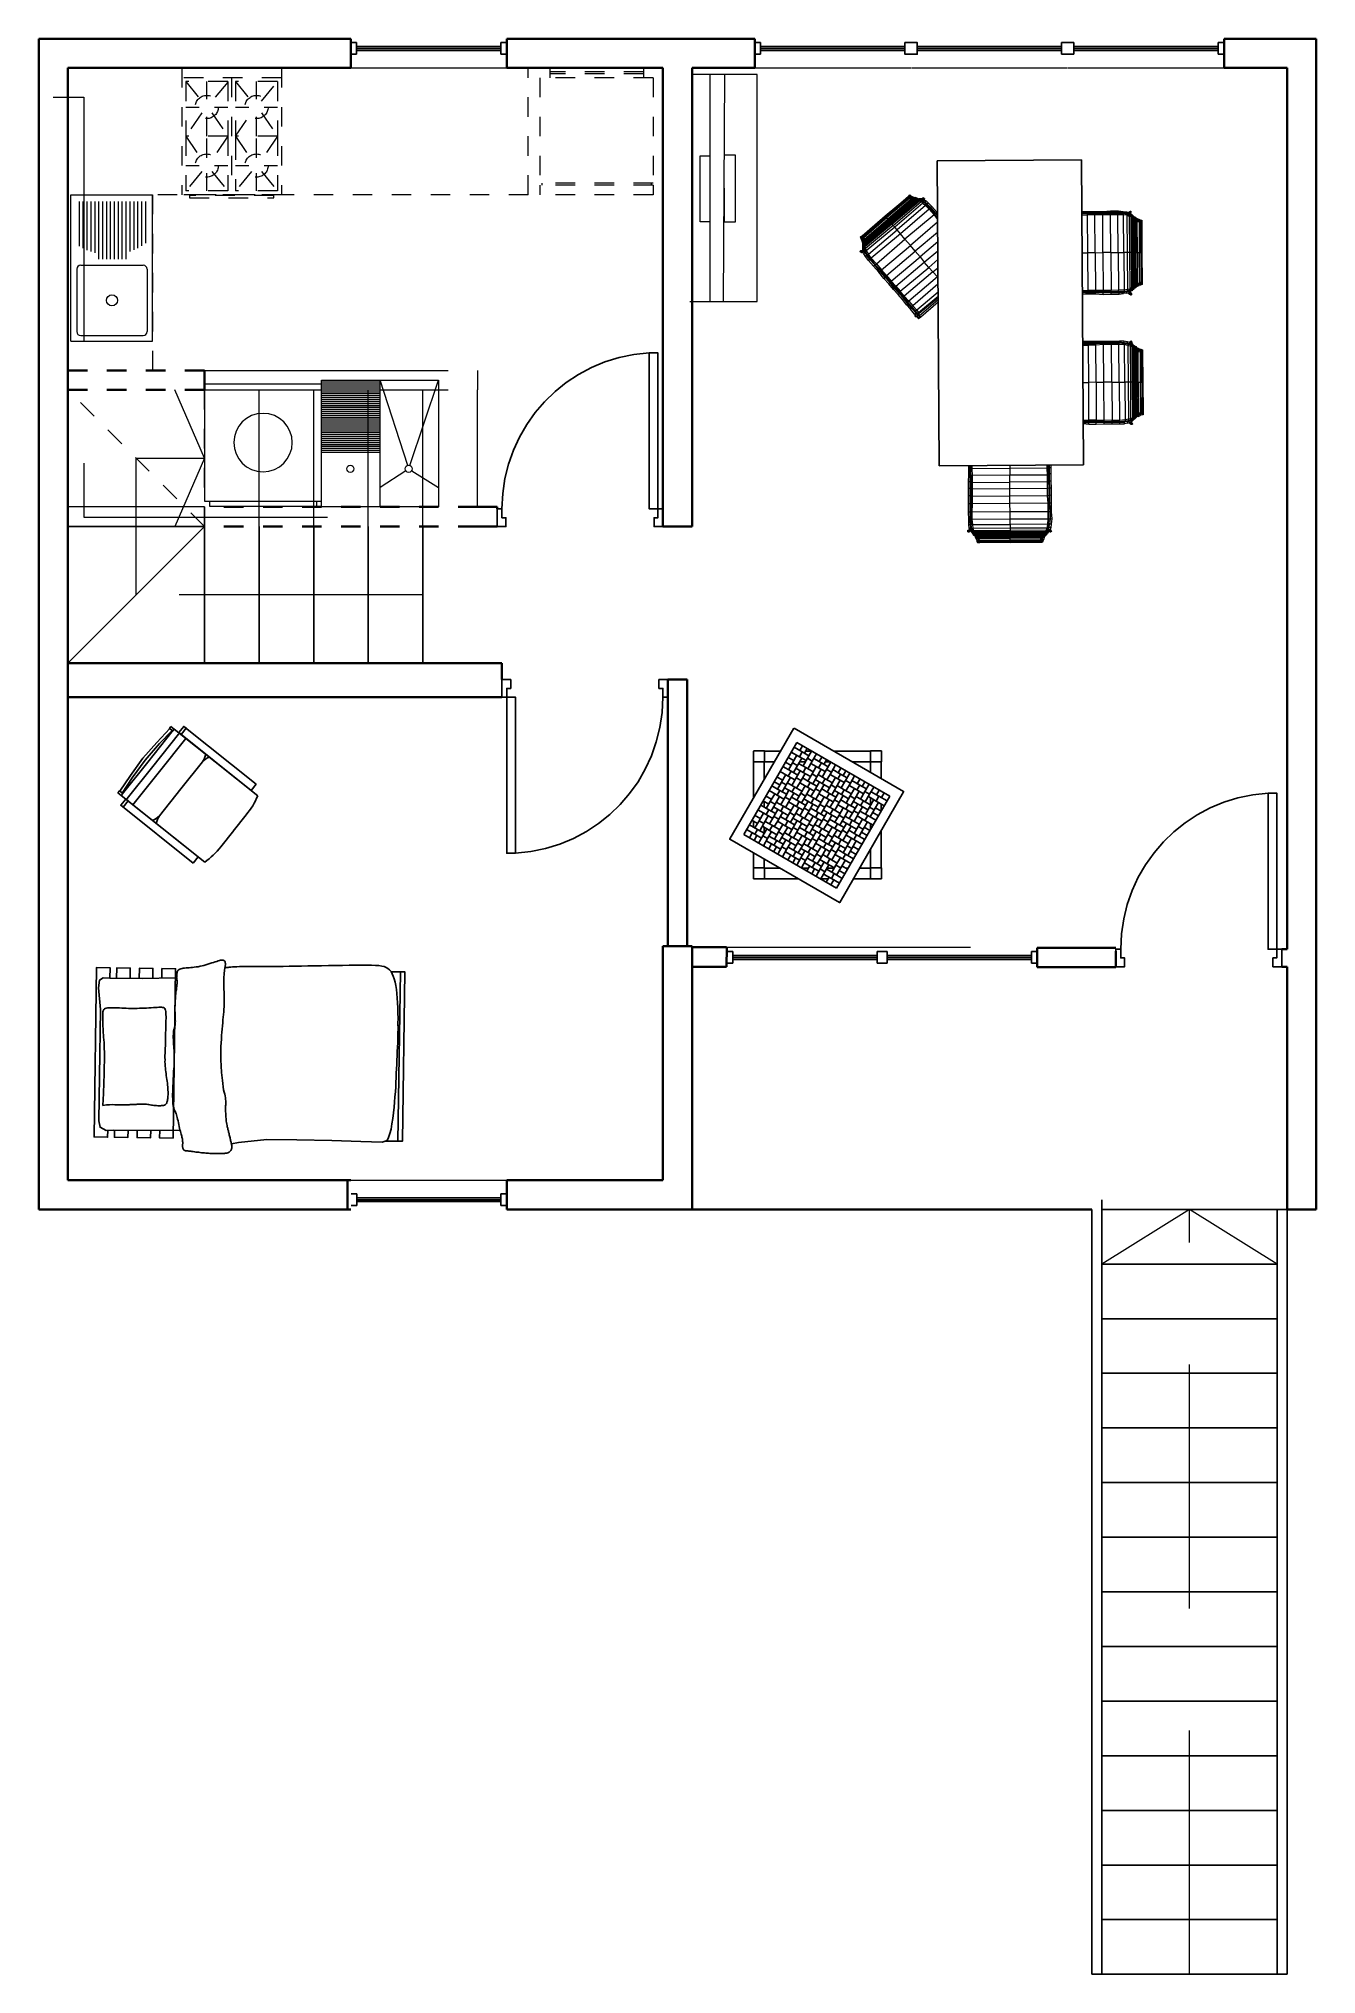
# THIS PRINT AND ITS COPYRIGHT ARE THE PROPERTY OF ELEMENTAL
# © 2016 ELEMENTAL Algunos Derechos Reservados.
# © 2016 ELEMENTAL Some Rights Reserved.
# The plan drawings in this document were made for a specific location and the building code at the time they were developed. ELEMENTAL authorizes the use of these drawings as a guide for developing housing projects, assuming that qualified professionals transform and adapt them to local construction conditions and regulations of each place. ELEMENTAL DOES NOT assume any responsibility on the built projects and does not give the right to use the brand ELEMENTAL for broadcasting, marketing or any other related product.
# Model space of a CAD drawing. Header units: metres. Extents: x -43.54 to -36.99, y -323.24 to -313.32.
import ezdxf

# ---------------------------------------------------------------- set-up
doc = ezdxf.new("R2010")
doc.units = ezdxf.units.M
doc.header["$LTSCALE"] = 5
doc.header["$MEASUREMENT"] = 0
doc.linetypes.add('DASHDOT', pattern=[1, 0.5, -0.25, 0, -0.25])
doc.linetypes.add('HIDDEN', pattern=[0.375, 0.25, -0.125])
doc.layers.get('0').update_dxf_attribs({"color": 30})
for name, color, linetype, lineweight in [('A-DOOR-FULL', 4, 'Continuous', 25), ('A-FLOR-OVHD', 3, 'HIDDEN', 18), ('A-FLOR-STRS', 4, 'Continuous', 25), ('A-FURN', 8, 'Continuous', 18), ('A-GLAZ-FULL', 4, 'Continuous', 25), ('A-WALL-FULL-EXTR', 7, 'Continuous', 35), ('A-WALL-FULL-INTR', 7, 'Continuous', 35)]:
    doc.layers.add(name, color=color, linetype=linetype, lineweight=lineweight)
doc.layers.add('IKE120003-T1', color=7, linetype='Continuous', true_color=0x704f36)

# ---------------------------------------------------------------- blocks, each defined once
blk = doc.blocks.new('LAVADORA-PL')
for p, q in [((0, 0), (0, 0.6)), ((0, 0.6), (0.6, 0.6)), ((0.6, 0.6), (0.6, 0)), ((0.625, 0.575), (0.625, 0.025)), ((0.6, 0), (0, 0))]:
    blk.add_line(p, q)
for points in [[(0.6, 0.575), (0.625, 0.575)], [(0.6, 0.025), (0.625, 0.025)]]:
    blk.add_lwpolyline(points)
blk.add_circle((0.3, 0.3), 0.15)
blk = doc.blocks.new('DOOR-80')
for points in [[(-0.07, 0.89), (-0.07, 0.09), (-0.025, 0.09), (-0.025, 0.89), (-0.07, 0.89)], [(-0.825, 0.09), (-0.85, 0.09), (-0.85, 0), (-0.805, 0), (-0.805, 0.045), (-0.825, 0.045), (-0.825, 0.09)], [(-0.025, 0.09), (0, 0.09), (0, 0), (-0.045, 0), (-0.045, 0.045), (-0.025, 0.045), (-0.025, 0.09)]]:
    blk.add_lwpolyline(points)
at = {"linetype": 'HIDDEN'}
blk.add_arc((-0.0227, 0.0891), 0.8023, 93.38109, 179.93414, dxfattribs=at)
blk = doc.blocks.new('A$C3D68A567')
for p, q in [((0.353, 1.19), (0, 1.19)), ((0, 1.19), (0, 0)), ((0.176, 1.19), (0.17, 0)), ((0.249, 1.19), (0.176, 1.19)), ((0.249, 0), (0.249, 1.19)), ((0.173, 0.771), (0.114, 0.771)), ((0.114, 0.771), (0.114, 0.422)), ((0.173, 0.595), (0.173, 0.771)), ((0.249, 0.595), (0.249, 0.771)), ((0.249, 0.771), (0.299, 0.771)), ((0.299, 0.771), (0.299, 0.425)), ((0.114, 0.422), (0.172, 0.422)), ((0.299, 0.425), (0.249, 0.425)), ((0, 0), (0.341, 0)), ((0.17, 0), (0.249, 0))]:
    blk.add_line(p, q)
blk = doc.blocks.new('A$C08E13F05')
at = {"color": 7}
for p, q in [((-49.8, 50.6), (-49.8, 41.5)), ((71.2, 41.5), (71.2, 48.2))]:
    blk.add_line(p, q, dxfattribs=at)
for points in [[(-44.9, 249), (-49.8, 249), (-49.8, 258.7), (71.2, 258.7), (71.2, 249), (63.9, 249)], [(-44.2, 197.3), (-44.8, 245), (-45, 250.1), (-42.8, 254.5), (-38.1, 255.4), (-6.3, 255.5), (41.3, 255.5), (56.7, 257.1), (62.3, 256.3), (63.9, 253.9), (63.9, 249), (63.9, 225.6), (64.7, 202.2)], [(-27.1, 252.8), (-18.6, 252.5), (-11, 252.3), (-4.7, 252.2), (0.5, 252.1), (4.7, 252.1), (8.1, 252.1), (11, 252.2), (13.5, 252.3), (15.7, 252.4), (17.8, 252.5), (19.8, 252.7), (21.5, 252.9), (23.2, 253), (24.8, 253.2), (26.4, 253.3), (27.8, 253.4), (29.3, 253.5), (30.7, 253.6), (32.1, 253.6), (33.4, 253.6), (34.7, 253.6), (35.9, 253.6), (37, 253.6), (38, 253.6), (38.9, 253.6), (39.7, 253.6), (40.4, 253.5), (40.9, 253.3), (41.4, 253), (41.8, 252.6), (42.2, 252.1), (42.4, 251.3), (42.6, 250.3), (42.7, 249.2), (42.7, 247.9), (42.7, 246.5), (42.7, 245), (42.6, 243.4), (42.6, 241.8), (42.5, 240.2), (42.5, 238.6), (42.5, 237), (42.4, 235.5), (42.4, 234), (42.4, 232.4), (42.5, 230.8), (42.5, 229.2), (42.6, 227.6), (42.6, 225.9), (42.7, 224.2), (42.8, 222.5), (42.9, 220.8), (43.1, 219.2), (43.2, 217.6), (43.3, 216.2), (43.4, 214.9), (43.5, 213.7), (43.5, 212.7), (43.6, 211.8), (43.5, 211.1), (43.3, 210.5), (43.1, 210), (42.7, 209.5), (42.1, 209.2), (41.4, 209), (40.5, 208.8), (39.5, 208.6), (38.3, 208.6), (37, 208.5), (35.6, 208.5), (34.1, 208.5), (32.5, 208.5), (30.8, 208.5), (29, 208.5), (27.2, 208.5), (25.3, 208.6), (23.4, 208.6), (21.6, 208.6), (19.7, 208.6), (17.8, 208.7), (16, 208.7), (14.3, 208.7), (12.5, 208.8), (10.8, 208.8), (9.2, 208.9), (7.6, 208.9), (6.1, 208.8), (4.5, 208.8), (3.1, 208.7), (1.6, 208.6), (0.2, 208.4), (-1.1, 208.3), (-2.5, 208.1), (-3.8, 207.9), (-5.2, 207.7), (-6.6, 207.5), (-7.9, 207.3), (-9.3, 207.1), (-10.6, 206.9), (-12, 206.8), (-13.3, 206.6), (-14.5, 206.5), (-15.7, 206.4), (-16.9, 206.3), (-18, 206.3), (-19, 206.3), (-19.9, 206.3), (-20.8, 206.4), (-21.6, 206.5), (-22.3, 206.6), (-23, 206.7), (-23.6, 206.8), (-24.1, 207), (-24.6, 207.1), (-25.1, 207.4), (-25.5, 207.6), (-25.8, 207.9), (-26.1, 208.3), (-26.3, 208.8), (-26.5, 209.4), (-26.6, 210), (-26.7, 210.8), (-26.8, 211.6), (-26.8, 212.5), (-26.8, 213.4), (-26.7, 214.4), (-26.7, 215.4), (-26.6, 216.3), (-26.5, 217.2), (-26.4, 218.1), (-26.3, 219), (-26.1, 219.9), (-26, 220.7), (-25.9, 221.5), (-25.8, 222.4), (-25.8, 223.2), (-25.8, 224), (-25.8, 224.8), (-25.8, 225.5), (-25.8, 226.3), (-25.9, 227), (-25.9, 227.7), (-26, 228.3), (-26.1, 228.9), (-26.1, 229.4), (-26.1, 229.9), (-26.2, 230.4), (-26.2, 230.8), (-26.2, 231.3), (-26.2, 231.7), (-26.3, 232.2), (-26.3, 232.8), (-26.3, 233.3), (-26.4, 234), (-26.4, 234.7), (-26.5, 235.4), (-26.5, 236.2), (-26.6, 237.1), (-26.6, 238), (-26.6, 239.1), (-26.5, 240.2), (-26.5, 241.4), (-26.5, 242.7), (-26.5, 244.3), (-26.5, 246), (-26.6, 248), (-26.8, 250.2), (-27.1, 252.8)], [(-44.7, 234.5), (-49.8, 234.5), (-49.8, 244.2), (-44.8, 244.2)], [(63.9, 244.2), (71.2, 244.2), (71.2, 234.5), (63.9, 234.5)], [(-44.4, 218.3), (-49.8, 218.3), (-49.8, 228), (-44.6, 228)], [(63.9, 228), (71.2, 228), (71.2, 218.3), (64.2, 218.3)], [(64.4, 211.9), (71.2, 211.9), (71.2, 202.2), (-49.8, 202.2), (-49.8, 211.9), (-44.4, 211.9)], [(-49.8, 50.6), (-49.3, 49.3), (-47.2, 48.3), (-44.4, 47.4), (-41.2, 46.6), (-37.5, 46), (-33.6, 45.5), (-29.6, 45), (-25.6, 44.6), (-21.8, 44.3), (-18.1, 44.1), (-14.5, 43.9), (-11, 43.7), (-7.7, 43.6), (-4.4, 43.5), (-1.2, 43.4), (1.9, 43.3), (5, 43.2), (8.1, 43.1), (11.1, 42.9), (14.2, 42.9), (17.3, 42.8), (20.5, 42.7), (23.8, 42.6), (27.2, 42.6), (30.8, 42.6), (34.4, 42.7), (38.1, 42.7), (41.8, 42.8), (45.5, 43), (49, 43.2), (52.4, 43.5), (55.7, 43.8), (58.6, 44.2), (61.4, 44.7), (63.9, 45.2), (66.1, 45.8), (68.1, 46.5), (69.8, 47.3), (71.3, 48.2), (72.5, 49.2), (73.5, 50.4), (74.3, 51.7), (74.8, 53.2), (75.2, 54.9), (75.5, 57), (75.6, 59.4), (75.7, 62.2), (75.6, 65.6), (75.6, 69.3), (75.5, 73.6), (75.4, 78.1), (75.3, 82.9), (75.1, 87.9), (75, 92.9), (74.8, 98), (74.7, 102.9), (74.5, 107.7), (74.4, 112.3), (74.2, 116.8), (74.1, 121.1), (74, 125.2), (73.9, 129.1), (73.8, 132.9), (73.8, 136.5), (73.7, 139.9), (73.6, 143.2), (73.6, 146.3), (73.6, 149.1), (73.5, 151.8), (73.5, 154.3), (73.4, 156.5), (73.3, 158.4), (73.2, 160.1), (73.1, 161.6), (72.9, 162.8), (72.8, 163.9), (72.7, 164.7), (72.7, 165.4), (72.6, 165.9), (72.7, 166.2), (72.7, 166.5), (72.9, 166.7), (73.1, 166.7), (73.3, 166.8), (73.6, 166.7), (73.9, 166.7), (74.3, 166.6), (74.7, 166.6), (75.1, 166.6), (75.5, 166.6), (75.9, 166.7), (76.3, 166.8), (76.7, 166.9), (77, 167.1), (77.3, 167.4), (77.6, 167.7), (77.7, 168), (77.8, 168.5), (77.8, 168.9), (77.8, 169.5), (77.7, 170.2), (77.5, 170.9), (77.3, 171.8), (76.9, 172.8), (76.6, 173.9), (76.1, 175.1), (75.7, 176.3), (75.2, 177.7), (74.7, 179.1), (74.3, 180.5), (73.9, 181.9), (73.5, 183.3), (73.2, 184.7), (72.9, 186.1), (72.7, 187.5), (72.5, 188.8), (72.3, 190), (72.2, 191.3), (72.1, 192.4), (72, 193.6), (71.9, 194.7), (71.8, 195.7), (71.6, 196.7), (71.5, 197.5), (71.3, 198.3), (71, 199.1), (70.6, 199.7), (70.2, 200.2), (69.7, 200.6), (69.2, 200.9), (68.5, 201.1), (67.9, 201.2), (67.2, 201.3), (66.5, 201.3), (65.8, 201.3), (65.1, 201.3), (64.5, 201.2), (63.9, 201.1), (63.3, 201.1), (62.7, 201), (62.2, 201), (61.6, 200.9), (61.1, 200.9), (60.5, 200.9), (59.9, 201), (59.3, 201), (58.7, 201.1), (58, 201.2), (57.3, 201.3), (56.5, 201.4), (55.7, 201.6), (54.9, 201.7), (53.9, 201.8), (53, 201.8), (52, 201.9), (50.9, 202), (49.8, 202), (48.6, 202.1), (47.4, 202.1), (46.2, 202.1), (44.9, 202.1), (43.6, 202.2), (42.3, 202.2), (41.1, 202.2), (39.9, 202.1), (38.7, 202.1), (37.6, 202.1), (36.6, 202), (35.7, 202), (35, 201.9), (34.3, 201.9), (33.6, 201.8), (33.1, 201.8), (32.5, 201.8), (32, 201.8), (31.5, 201.8), (31, 201.9), (30.4, 202), (29.9, 202.1), (29.3, 202.3), (28.8, 202.4), (28.2, 202.6), (27.7, 202.7), (27.2, 202.9), (26.6, 203), (26.1, 203), (25.6, 203.1), (25.1, 203.1), (24.6, 203.1), (24, 203.1), (23.3, 203.1), (22.6, 203.1), (21.9, 203.1), (21.1, 203), (20.2, 203), (19.4, 202.9), (18.6, 202.9), (17.7, 202.8), (17, 202.8), (16.3, 202.7), (15.6, 202.7), (15, 202.6), (14.5, 202.5), (13.9, 202.5), (13.4, 202.4), (12.8, 202.4), (12.1, 202.3), (11.3, 202.3), (10.5, 202.3), (9.5, 202.2), (8.4, 202.2), (7.2, 202.2), (5.9, 202.2), (4.5, 202.3), (3, 202.3), (1.5, 202.3), (-0.2, 202.4), (-2, 202.5), (-3.7, 202.5), (-5.5, 202.6), (-7.3, 202.7), (-9.1, 202.8), (-10.8, 202.8), (-12.5, 202.9), (-14, 202.9), (-15.5, 203), (-16.9, 203), (-18.2, 203), (-19.4, 203), (-20.5, 203), (-21.6, 202.9), (-22.6, 202.9), (-23.6, 202.8), (-24.5, 202.8), (-25.3, 202.7), (-26.1, 202.6), (-26.8, 202.4), (-27.5, 202.3), (-28.1, 202.1), (-28.7, 201.9), (-29.3, 201.7), (-29.8, 201.5), (-30.4, 201.2), (-31, 200.9), (-31.6, 200.7), (-32.3, 200.4), (-33.1, 200.1), (-34, 199.8), (-35.1, 199.5), (-36.2, 199.2), (-37.5, 198.9), (-38.8, 198.6), (-40.1, 198.3), (-41.4, 198), (-42.7, 197.7), (-43.8, 197.4), (-44.9, 197.1), (-45.9, 196.8), (-46.8, 196.6), (-47.6, 196.3), (-48.3, 196.1), (-49, 195.9), (-49.7, 195.7), (-50.3, 195.6), (-50.9, 195.5), (-51.5, 195.4), (-52.1, 195.4), (-52.7, 195.3), (-53.2, 195.3), (-53.7, 195.3), (-54.1, 195.4), (-54.5, 195.4), (-54.9, 195.4), (-55.2, 195.4), (-55.4, 195.4), (-55.6, 195.4), (-55.9, 195.4), (-56.1, 195.4), (-56.3, 195.3), (-56.5, 195.3), (-56.8, 195.2), (-57, 195.2), (-57.3, 195), (-57.6, 194.9), (-57.8, 194.8), (-58.1, 194.6), (-58.3, 194.4), (-58.4, 194.1), (-58.6, 193.8), (-58.7, 193.4), (-58.7, 193), (-58.8, 192.6), (-58.8, 192.1), (-58.8, 191.5), (-58.9, 190.9), (-58.9, 190.2), (-59, 189.4), (-59.1, 188.6), (-59.2, 187.7), (-59.3, 186.8), (-59.5, 185.8), (-59.6, 184.8), (-59.7, 183.8), (-59.9, 182.8), (-60, 181.8), (-60.1, 180.8), (-60.1, 179.7), (-60.2, 178.7), (-60.3, 177.7), (-60.3, 176.8), (-60.4, 175.9), (-60.4, 175.1), (-60.4, 174.3), (-60.4, 173.5), (-60.4, 172.8), (-60.4, 172.1), (-60.4, 171.5), (-60.3, 170.9), (-60.3, 170.2), (-60.3, 169.6), (-60.3, 169), (-60.3, 168.3), (-60.3, 167.7), (-60.2, 167.1), (-60.2, 166.4), (-60.2, 165.8), (-60.2, 165.3), (-60.1, 164.8), (-60.1, 164.3), (-60, 163.9), (-59.9, 163.5), (-59.8, 163.1), (-59.7, 162.8), (-59.5, 162.4), (-59.3, 162.1), (-59.1, 161.9), (-58.9, 161.6), (-58.6, 161.3), (-58.3, 161), (-58, 160.8), (-57.6, 160.6), (-57.2, 160.4), (-56.8, 160.3), (-56.3, 160.2), (-55.9, 160.2), (-55.4, 160.2), (-54.9, 160.2), (-54.4, 160.3), (-53.8, 160.4), (-53.3, 160.5), (-52.7, 160.7), (-52.1, 160.8), (-51.6, 160.9), (-51, 161.1), (-50.3, 161.2), (-49.7, 161.4), (-49, 161.5), (-48.3, 161.7), (-47.6, 161.9), (-46.8, 162.1), (-45.9, 162.3), (-45, 162.6), (-44.1, 162.8), (-43.1, 163.1), (-42.2, 163.3), (-41.2, 163.6), (-40.2, 163.8), (-39.2, 164), (-38.2, 164.2), (-37.2, 164.4), (-36.2, 164.5), (-35.2, 164.6), (-34.2, 164.7), (-33.3, 164.8), (-32.4, 164.9), (-31.5, 164.9), (-30.6, 165), (-29.7, 165), (-28.9, 165), (-28, 165), (-27.1, 165), (-26.3, 165), (-25.4, 165), (-24.5, 165), (-23.6, 165), (-22.6, 165), (-21.6, 165.1), (-20.4, 165.3), (-19.2, 165.5), (-17.9, 165.8), (-16.4, 166.2), (-14.8, 166.8)], [(-14.8, 166.8), (-8.2, 167.6), (-2.5, 168.2), (2.4, 168.7), (6.6, 168.9), (10.2, 169), (13.3, 169.1), (16.2, 169), (18.8, 168.9), (21.4, 168.7), (23.9, 168.6), (26.3, 168.4), (28.6, 168.3), (30.9, 168.1), (33, 167.9), (35.1, 167.8), (37.1, 167.6), (39, 167.5), (40.9, 167.3), (42.7, 167.2), (44.5, 167.1), (46.4, 167.1), (48.3, 167.1), (50.3, 167.1), (52.5, 167.2), (54.8, 167.3), (57.3, 167.4), (59.8, 167.5), (62.5, 167.6), (65.2, 167.5), (68, 167.4), (70.7, 167.2), (73.5, 166.7)], [(-53.3, 160.5), (-52.2, 155.4), (-49.8, 135.2), (-49.8, 113.8), (-49.8, 88.7), (-50.4, 68.1), (-50.6, 52.8), (-49.8, 50.6)]]:
    blk.add_lwpolyline(points, dxfattribs=at)
blk.add_lwpolyline([(-49.8, 41.5), (71.2, 41.5), (71.2, 38.3), (-49.8, 38.3)], close=True, dxfattribs=at)
blk = doc.blocks.new('A$C08E36EE4')
for p, q in [((-27.99, 59.11), (-28.57, 59.11)), ((-28.57, 55.8), (-11.71, 55.8)), ((5.14, 55.8), (-11.71, 55.8)), ((4.57, 59.11), (5.14, 59.11)), ((-25.36, 44.89), (-11.71, 44.89)), ((1.93, 44.89), (-11.71, 44.89)), ((-19.81, 18.25), (-11.55, 18.25)), ((-3.62, 18.25), (-11.88, 18.25))]:
    blk.add_line(p, q)
for points in [[(-28.57, 63.41), (-27.58, 63.41), (-27.58, 61.76), (-28.57, 61.76)], [(5.14, 63.41), (4.15, 63.41), (4.15, 61.76), (5.14, 61.76)], [(-31.71, 22.71), (-28.57, 22.71), (-28.57, 59.44), (-31.71, 59.44)], [(-31.71, 59.44), (-28.57, 59.44), (-28.57, 58.26), (-31.71, 58.26)], [(8.29, 22.71), (5.14, 22.71), (5.14, 59.44), (8.29, 59.44)], [(8.29, 59.44), (5.14, 59.44), (5.14, 58.26), (8.29, 58.26)]]:
    blk.add_lwpolyline(points, close=True)
for points in [[(-28.57, 61.76), (-28.57, 19.4)], [(-27.98, 61.76), (-11.71, 61.76)], [(-27.58, 63.25), (-20.05, 63.87), (-11.71, 64.24)], [(-27.58, 62.09), (-20.42, 62.69), (-11.71, 63.08)], [(4.15, 63.25), (-3.38, 63.87), (-11.71, 64.24)], [(4.15, 62.09), (-3.01, 62.69), (-11.71, 63.08)], [(4.55, 61.76), (-11.71, 61.76)], [(5.14, 61.76), (5.14, 19.4)], [(-11.71, 59.11), (-27.99, 59.11)], [(-11.71, 59.11), (4.57, 59.11)]]:
    blk.add_lwpolyline(points)
for centre, radius, start, end in [((-25.08, 51.44), 6.56, 237.88624, 267.55765), ((-25.08, 38.33), 6.56, 92.44235, 122.11376), ((1.65, 51.44), 6.56, 272.44235, 302.11376), ((1.65, 38.33), 6.56, 57.88624, 87.55765), ((-20.57, 46.26), 28.02, 253.41211, 271.55674), ((-2.86, 46.26), 28.02, 268.44326, 286.58789)]:
    blk.add_arc(centre, radius, start, end)

msp = doc.modelspace()

# ---------------------------------------------------------------- linework, layer by layer
msp.add_line((-40.3433, -315.8245), (-40.3433, -315.8245))
at = {"color": 7, "lineweight": 0}
for points in [[(-38.9264, -315.5127), (-38.9371, -313.9501), (-38.1971, -313.945), (-38.1864, -315.5076), (-38.9264, -315.5127), (-38.9264, -315.5127)], [(-38.1971, -313.945), (-38.9371, -313.9501)], [(-38.9371, -313.9501), (-38.9264, -315.5127)], [(-38.1864, -315.5076), (-38.1971, -313.945)], [(-39.2012, -314.235), (-39.2041, -314.2321), (-39.0833, -314.1331), (-39.2012, -314.235), (-39.2012, -314.235)], [(-39.0833, -314.1389), (-39.1983, -314.2378), (-39.2012, -314.235)], [(-39.0775, -314.1417), (-39.1954, -314.2407), (-39.1983, -314.2378)], [(-39.0688, -314.1445), (-39.1896, -314.2493), (-39.1954, -314.2407)], [(-39.0601, -314.1474), (-39.1866, -314.2551), (-39.1896, -314.2493)], [(-39.0543, -314.1502), (-39.1808, -314.2579), (-39.1866, -314.2551)], [(-39.0514, -314.1531), (-39.1778, -314.2608), (-39.1808, -314.2579)], [(-39.1749, -314.2665), (-39.1778, -314.2637), (-39.0457, -314.153)], [(-39.172, -314.2694), (-39.1749, -314.2665), (-39.0398, -314.153)], [(-39.1691, -314.2752), (-39.172, -314.2694), (-39.034, -314.1558)], [(-39.1633, -314.281), (-39.1691, -314.2752), (-39.0282, -314.1558)], [(-39.0196, -314.1586), (-39.0109, -314.1672), (-39.1546, -314.2896), (-39.1633, -314.281), (-39.0196, -314.1586), (-39.0196, -314.1586)], [(-39.0833, -314.1331), (-39.0776, -314.1244)], [(-39.0833, -314.1331), (-39.0776, -314.1302)], [(-39.0804, -314.1331), (-39.0775, -314.1359), (-39.0833, -314.1389)], [(-39.0833, -314.136), (-39.0833, -314.1389)], [(-39.0833, -314.1389), (-39.0775, -314.1417)], [(-39.0776, -314.1302), (-39.0776, -314.1244), (-39.0718, -314.1301)], [(-39.0776, -314.1302), (-39.0747, -314.133)], [(-39.0775, -314.1359), (-39.0747, -314.133)], [(-39.0775, -314.1359), (-39.0746, -314.1388), (-39.0775, -314.1417), (-39.0688, -314.1445)], [(-39.0747, -314.133), (-39.0718, -314.1301), (-39.066, -314.133)], [(-39.0747, -314.133), (-39.0689, -314.1359)], [(-39.0746, -314.1388), (-39.0689, -314.1359)], [(-39.0746, -314.1388), (-39.0659, -314.1416), (-39.0688, -314.1445), (-39.0601, -314.1474)], [(-39.0689, -314.1359), (-39.066, -314.133), (-39.0573, -314.1358), (-39.0602, -314.1416), (-39.0689, -314.1359), (-39.0689, -314.1359)], [(-39.0659, -314.1416), (-39.0573, -314.1444), (-39.0601, -314.1474), (-39.0543, -314.1502)], [(-39.0659, -314.1416), (-39.0602, -314.1416)], [(-39.0573, -314.1358), (-39.0487, -314.1386), (-39.0544, -314.1444), (-39.0602, -314.1416)], [(-39.0573, -314.1444), (-39.0515, -314.1473), (-39.0543, -314.1502), (-39.0514, -314.1531), (-39.0457, -314.1473)], [(-39.0573, -314.1444), (-39.0544, -314.1444)], [(-39.0544, -314.1444), (-39.0457, -314.1473)], [(-39.0515, -314.1473), (-39.0457, -314.1473)], [(-39.0515, -314.1473), (-39.0457, -314.1473)], [(-39.0514, -314.1531), (-39.0457, -314.153), (-39.0427, -314.1501)], [(-39.0428, -314.1415), (-39.0487, -314.1386)], [(-39.0457, -314.1473), (-39.0428, -314.1415), (-39.037, -314.1414)], [(-39.0457, -314.1473), (-39.0427, -314.1472)], [(-39.0427, -314.1472), (-39.0457, -314.1473), (-39.0427, -314.1501)], [(-39.0457, -314.153), (-39.0398, -314.153), (-39.0369, -314.1501)], [(-39.0427, -314.1472), (-39.037, -314.1414), (-39.0312, -314.1443)], [(-39.0427, -314.1472), (-39.037, -314.1472)], [(-39.037, -314.1472), (-39.0427, -314.1501), (-39.0369, -314.1501)], [(-39.0398, -314.153), (-39.034, -314.1558)], [(-39.037, -314.1472), (-39.0312, -314.1443), (-39.0254, -314.1442)], [(-39.037, -314.1472), (-39.0312, -314.15)], [(-39.0312, -314.15), (-39.0369, -314.1501), (-39.0312, -314.15), (-39.0312, -314.15)], [(-39.034, -314.1558), (-39.0312, -314.15), (-39.0254, -314.1529)], [(-39.034, -314.1558), (-39.0282, -314.1558)], [(-39.0312, -314.15), (-39.0254, -314.1442), (-39.0197, -314.1442)], [(-39.0312, -314.15), (-39.0254, -314.15)], [(-39.0254, -314.15), (-39.0312, -314.15)], [(-39.0282, -314.1558), (-39.0254, -314.1529), (-39.0167, -314.1557)], [(-39.0282, -314.1558), (-39.0196, -314.1586)], [(-39.0254, -314.15), (-39.0197, -314.1442), (-39.0139, -314.147)], [(-39.0254, -314.15), (-39.0196, -314.15)], [(-39.0254, -314.1529), (-39.0196, -314.15)], [(-39.0196, -314.15), (-39.0139, -314.147), (-39.0052, -314.1499)], [(-39.0196, -314.15), (-39.011, -314.1528)], [(-39.0196, -314.1586), (-39.0167, -314.1557), (-39.0051, -314.1614), (-39.0109, -314.1672)], [(-39.0167, -314.1557), (-39.011, -314.1528)], [(-39.0139, -314.1442), (-39.011, -314.1412), (-39.0139, -314.147), (-39.0139, -314.1442), (-39.0139, -314.1442)], [(-39.0139, -314.147), (-39.011, -314.1412)], [(-39.011, -314.1412), (-39.0082, -314.1383), (-39.0081, -314.1412), (-39.011, -314.1412), (-39.011, -314.1412)], [(-39.011, -314.1528), (-39.0052, -314.1499), (-38.9935, -314.1556), (-38.9994, -314.1614), (-39.011, -314.1528), (-39.011, -314.1528)], [(-39.0082, -314.1383), (-39.0053, -314.1412), (-39.0081, -314.1412)], [(-39.0081, -314.147), (-39.0081, -314.1412)], [(-39.0024, -314.1441), (-39.0023, -314.147), (-39.0053, -314.1412)], [(-39.0052, -314.1499), (-39.0053, -314.1412)], [(-39.0024, -314.1441), (-39.0053, -314.1412)], [(-39.0052, -314.1499), (-39.0023, -314.147)], [(-39.0051, -314.1614), (-38.9934, -314.1758), (-38.9963, -314.1787)], [(-39.0051, -314.1614), (-38.9994, -314.1614)], [(-38.9935, -314.1556), (-38.9819, -314.167), (-38.9876, -314.1728), (-38.9994, -314.1614)], [(-39.3191, -314.3369), (-39.322, -314.334), (-39.2041, -314.2321)], [(-39.3191, -314.3369), (-39.2012, -314.235)], [(-39.3191, -314.334), (-39.3161, -314.3368), (-39.1983, -314.2378)], [(-39.3161, -314.3368), (-39.3132, -314.3426), (-39.1954, -314.2407)], [(-39.3132, -314.3426), (-39.3102, -314.3512), (-39.1896, -314.2493)], [(-39.3102, -314.3512), (-39.3102, -314.36), (-39.1866, -314.2551)], [(-39.1808, -314.2579), (-39.3072, -314.3657), (-39.3072, -314.3715), (-39.1778, -314.2608)], [(-39.3072, -314.3715), (-39.3072, -314.3744), (-39.1778, -314.2637)], [(-39.1778, -314.2608), (-39.1778, -314.2637)], [(-39.0109, -314.1672), (-38.9963, -314.1787), (-39.1429, -314.3039), (-39.1546, -314.2896)], [(-38.9788, -314.1988), (-39.1254, -314.324), (-39.1429, -314.3039)], [(-38.9526, -314.2275), (-39.1021, -314.3527), (-39.1254, -314.324)], [(-38.935, -314.2649), (-39.0729, -314.3843), (-39.1021, -314.3527)], [(-38.9963, -314.1787), (-38.9788, -314.1988)], [(-38.9934, -314.1758), (-38.9876, -314.1728)], [(-38.9934, -314.1758), (-38.9731, -314.193), (-38.9788, -314.1988), (-38.9526, -314.2275)], [(-38.9819, -314.167), (-38.9645, -314.1843), (-38.9702, -314.1901), (-38.9876, -314.1728)], [(-38.9731, -314.193), (-38.9702, -314.1901)], [(-38.9731, -314.193), (-38.9497, -314.2246), (-38.9526, -314.2275), (-38.9351, -314.2505)], [(-38.9645, -314.1843), (-38.9382, -314.213), (-38.944, -314.2188), (-38.9702, -314.1901)], [(-38.9497, -314.2246), (-38.944, -314.2188)], [(-38.9351, -314.2418), (-38.9497, -314.2246)], [(-38.944, -314.2188), (-38.9352, -314.2332)], [(-38.9353, -314.2187), (-38.9382, -314.213)], [(-38.1952, -314.2108), (-38.1663, -314.2106), (-38.1662, -314.2192), (-38.1952, -314.2194)], [(-38.1662, -314.2192), (-38.1662, -314.2221), (-38.1952, -314.2223)], [(-38.1951, -314.2281), (-38.1662, -314.2279)], [(-38.1663, -314.2106), (-38.1287, -314.2103), (-38.1287, -314.2161), (-38.1662, -314.2192)], [(-38.1287, -314.2161), (-38.1286, -314.2218), (-38.1662, -314.2221)], [(-38.1286, -314.2276), (-38.1662, -314.2279), (-38.1662, -314.2221)], [(-38.1273, -314.4211), (-38.1649, -314.4214), (-38.1662, -314.2279)], [(-38.1287, -314.2103), (-38.0883, -314.21), (-38.0883, -314.2158), (-38.1287, -314.2161)], [(-38.0883, -314.2158), (-38.0882, -314.2216), (-38.1286, -314.2218)], [(-38.0882, -314.2273), (-38.1286, -314.2276), (-38.1286, -314.2218)], [(-38.1273, -314.4211), (-38.1286, -314.2276)], [(-38.0883, -314.21), (-38.0478, -314.2069), (-38.0478, -314.2155), (-38.0883, -314.2158)], [(-38.0478, -314.2155), (-38.0477, -314.2213), (-38.0882, -314.2216)], [(-38.0477, -314.2271), (-38.0882, -314.2273), (-38.0882, -314.2216)], [(-38.0464, -314.4206), (-38.0869, -314.4208), (-38.0882, -314.2273)], [(-38.0478, -314.2069), (-38.0074, -314.2066), (-38.0073, -314.2152), (-38.0478, -314.2155)], [(-38.0073, -314.2152), (-38.0101, -314.221), (-38.0477, -314.2213)], [(-38.0101, -314.221), (-38.0101, -314.2268), (-38.0477, -314.2271), (-38.0477, -314.2213)], [(-38.0464, -314.4206), (-38.0477, -314.2271)], [(-38.0464, -314.4206), (-38.0088, -314.4203), (-38.0101, -314.2268)], [(-37.9841, -314.2151), (-37.9812, -314.2208), (-38.0101, -314.221)], [(-37.9812, -314.2208), (-37.9812, -314.2266), (-38.0101, -314.2268)], [(-38.0088, -314.4203), (-37.9798, -314.4201), (-37.9812, -314.2266)], [(-38.0074, -314.2066), (-37.9842, -314.2093), (-37.9841, -314.2151), (-38.0073, -314.2152)], [(-37.9842, -314.2093), (-37.9668, -314.2121), (-37.9668, -314.2179), (-37.9841, -314.2151)], [(-37.9668, -314.2179), (-37.9639, -314.2236), (-37.9812, -314.2208)], [(-37.9639, -314.2236), (-37.9638, -314.2294), (-37.9812, -314.2266)], [(-37.9638, -314.2294), (-37.9625, -314.42), (-37.9798, -314.4201)], [(-37.9668, -314.2121), (-37.9553, -314.2149), (-37.9552, -314.2235), (-37.9668, -314.2179)], [(-37.9552, -314.2235), (-37.9523, -314.2293), (-37.9639, -314.2236)], [(-37.9523, -314.2293), (-37.9523, -314.2351), (-37.9638, -314.2294)], [(-37.9523, -314.2351), (-37.951, -314.4199), (-37.9625, -314.42)], [(-37.9494, -314.212), (-37.9553, -314.2149)], [(-37.9524, -314.212), (-37.9553, -314.2149)], [(-37.9553, -314.2149), (-37.9465, -314.2206), (-37.9465, -314.2264), (-37.9552, -314.2235)], [(-37.9524, -314.212), (-37.9466, -314.2091)], [(-37.9524, -314.212), (-37.9494, -314.212)], [(-37.9465, -314.2264), (-37.9435, -314.2321), (-37.9523, -314.2293)], [(-37.9435, -314.2321), (-37.9435, -314.2379), (-37.9523, -314.2351)], [(-37.9435, -314.2379), (-37.9422, -314.4199), (-37.951, -314.4199)], [(-37.9494, -314.212), (-37.9466, -314.2091), (-37.9437, -314.209)], [(-37.9494, -314.212), (-37.9437, -314.2119)], [(-37.9494, -314.2177), (-37.9437, -314.2119)], [(-37.9436, -314.2148), (-37.9436, -314.2177), (-37.9465, -314.2206), (-37.9436, -314.2148), (-37.9436, -314.2148)], [(-37.9436, -314.2148), (-37.9465, -314.2206)], [(-37.9465, -314.2206), (-37.9407, -314.2234), (-37.9406, -314.2321), (-37.9465, -314.2264)], [(-37.9437, -314.209), (-37.9437, -314.2119)], [(-37.9436, -314.2148), (-37.9437, -314.209)], [(-37.9436, -314.2148), (-37.9437, -314.2119)], [(-37.9406, -314.2321), (-37.9377, -314.235), (-37.9435, -314.2321)], [(-37.9377, -314.235), (-37.9377, -314.2407), (-37.9435, -314.2379)], [(-37.9377, -314.2407), (-37.9365, -314.4198), (-37.9422, -314.4199)], [(-37.9407, -314.2234), (-37.9378, -314.2263), (-37.9377, -314.235), (-37.9406, -314.2321)], [(-37.9378, -314.2263), (-37.932, -314.232), (-37.9319, -314.2378)], [(-37.9377, -314.235), (-37.9319, -314.2378)], [(-37.9348, -314.2407), (-37.9377, -314.235), (-37.9348, -314.2407), (-37.9348, -314.2407)], [(-37.9348, -314.2407), (-37.9348, -314.2436), (-37.9377, -314.2407)], [(-37.9348, -314.2436), (-37.9336, -314.4198), (-37.9365, -314.4198)], [(-37.9348, -314.2407), (-37.9319, -314.2436)], [(-37.9319, -314.2436), (-37.9319, -314.2494), (-37.9348, -314.2436)], [(-37.9336, -314.4198), (-37.9307, -314.4198), (-37.9319, -314.2494)], [(-37.932, -314.232), (-37.9291, -314.2349), (-37.929, -314.2407), (-37.9319, -314.2378)], [(-37.9319, -314.2436), (-37.9319, -314.2378)], [(-37.929, -314.2407), (-37.9261, -314.2464), (-37.9319, -314.2436)], [(-37.9319, -314.2494), (-37.9261, -314.2522)], [(-37.9307, -314.4198), (-37.9249, -314.4197), (-37.9261, -314.2522)], [(-37.9291, -314.2349), (-37.9233, -314.2378), (-37.9232, -314.2435), (-37.929, -314.2407)], [(-37.9232, -314.2435), (-37.9232, -314.2493), (-37.9261, -314.2464)], [(-37.9232, -314.2551), (-37.9261, -314.2522), (-37.9261, -314.2464)], [(-37.9249, -314.4197), (-37.922, -314.4197), (-37.9232, -314.2551)], [(-37.9233, -314.2378), (-37.9204, -314.2406), (-37.9203, -314.2493), (-37.9232, -314.2435)], [(-37.9174, -314.2579), (-37.9232, -314.2551), (-37.9232, -314.2493)], [(-37.9203, -314.2493), (-37.9174, -314.2521), (-37.9232, -314.2493)], [(-37.922, -314.4197), (-37.9163, -314.4197), (-37.9174, -314.2579)], [(-37.9204, -314.2406), (-37.9117, -314.2463), (-37.9116, -314.2521), (-37.9203, -314.2493)], [(-37.9116, -314.255), (-37.9116, -314.2608), (-37.9174, -314.2579), (-37.9174, -314.2521)], [(-37.9116, -314.2521), (-37.9116, -314.255), (-37.9174, -314.2521)], [(-37.9163, -314.4197), (-37.9105, -314.4196), (-37.9116, -314.2608)], [(-37.9117, -314.2463), (-37.9029, -314.2492), (-37.9029, -314.2549), (-37.9116, -314.2521)], [(-37.9029, -314.2549), (-37.9, -314.2607), (-37.9116, -314.255)], [(-37.9116, -314.2608), (-37.8999, -314.2637)], [(-37.9105, -314.4196), (-37.8989, -314.4196), (-37.8999, -314.2637)], [(-37.9029, -314.2492), (-37.8971, -314.252), (-37.8971, -314.2578), (-37.9029, -314.2549)], [(-37.8971, -314.2578), (-37.8942, -314.2606), (-37.9, -314.2607)], [(-37.8942, -314.2606), (-37.8941, -314.2665), (-37.8999, -314.2637), (-37.9, -314.2607)], [(-37.8971, -314.252), (-37.8885, -314.2548), (-37.8913, -314.2577), (-37.8971, -314.2578)], [(-37.8942, -314.2606), (-37.8913, -314.2636)], [(-37.8885, -314.2548), (-37.8884, -314.2636), (-37.8913, -314.2636), (-37.8913, -314.2577)], [(-37.8884, -314.2636), (-37.8873, -314.4195), (-37.8902, -314.4195), (-37.8913, -314.2636)], [(-39.3248, -314.3398), (-39.3306, -314.3398), (-39.322, -314.334)], [(-39.3219, -314.3427), (-39.3277, -314.3456), (-39.3306, -314.3398)], [(-39.319, -314.3484), (-39.3247, -314.3542), (-39.3277, -314.3456)], [(-39.3248, -314.3398), (-39.3191, -314.3369)], [(-39.3219, -314.3427), (-39.3248, -314.3398)], [(-39.316, -314.357), (-39.3218, -314.3629), (-39.3247, -314.3542)], [(-39.3161, -314.3368), (-39.319, -314.3398), (-39.3219, -314.3369)], [(-39.3219, -314.3427), (-39.319, -314.3398)], [(-39.319, -314.3484), (-39.3219, -314.3427)], [(-39.3159, -314.3658), (-39.3188, -314.3716), (-39.3218, -314.3629)], [(-39.3132, -314.3426), (-39.319, -314.3455), (-39.319, -314.3398)], [(-39.3102, -314.3512), (-39.3131, -314.3541), (-39.319, -314.3455)], [(-39.319, -314.3484), (-39.319, -314.3455)], [(-39.316, -314.357), (-39.319, -314.3484)], [(-39.316, -314.357), (-39.3131, -314.3541)], [(-39.3159, -314.3658), (-39.316, -314.357)], [(-39.3159, -314.3658), (-39.313, -314.3629)], [(-39.3102, -314.36), (-39.313, -314.3629), (-39.3131, -314.3541)], [(-39.3072, -314.3657), (-39.313, -314.3687), (-39.313, -314.3629)], [(-39.3102, -314.36), (-39.3072, -314.3657)], [(-39.3072, -314.3744), (-39.3071, -314.3802), (-39.1749, -314.2665)], [(-39.172, -314.2694), (-39.3071, -314.3859), (-39.3071, -314.3917)], [(-39.1691, -314.2752), (-39.3071, -314.3917), (-39.3041, -314.4003)], [(-39.1633, -314.281), (-39.3041, -314.4003), (-39.3011, -314.4119)], [(-39.1546, -314.2896), (-39.3011, -314.4119), (-39.2895, -314.4291)], [(-39.2749, -314.4493), (-39.2895, -314.4291), (-39.1429, -314.3039)], [(-39.1254, -314.324), (-39.2749, -314.4493), (-39.2487, -314.478), (-39.1021, -314.3527)], [(-38.9346, -314.3169), (-39.0497, -314.413), (-39.0729, -314.3843)], [(-37.8902, -314.4195), (-37.8931, -314.4195), (-37.8941, -314.2665)], [(-37.8941, -314.2665), (-37.8913, -314.2665)], [(-39.3272, -314.412), (-39.3301, -314.4149), (-39.333, -314.415), (-39.3301, -314.4121)], [(-39.3243, -314.4207), (-39.3301, -314.4178), (-39.333, -314.415)], [(-39.3243, -314.4091), (-39.3215, -314.4091), (-39.3272, -314.412), (-39.3301, -314.4121), (-39.3243, -314.4091), (-39.3243, -314.4091)], [(-39.3301, -314.4149), (-39.3272, -314.4178), (-39.3301, -314.4178)], [(-39.3301, -314.4149), (-39.3185, -314.4149)], [(-39.3272, -314.412), (-39.3185, -314.412)], [(-39.3272, -314.4178), (-39.3243, -314.4207)], [(-39.3272, -314.4178), (-39.3155, -314.4206)], [(-39.3243, -314.4207), (-39.3155, -314.4206)], [(-39.3185, -314.412), (-39.3215, -314.4091)], [(-39.3129, -314.3744), (-39.3188, -314.3774), (-39.3188, -314.3716)], [(-39.3129, -314.3773), (-39.3187, -314.3831), (-39.3188, -314.3774)], [(-39.3129, -314.3831), (-39.3187, -314.3889), (-39.3187, -314.3831)], [(-39.3128, -314.3889), (-39.3187, -314.3947), (-39.3187, -314.3889)], [(-39.3128, -314.3946), (-39.3186, -314.4004), (-39.3187, -314.3947)], [(-39.3128, -314.4004), (-39.3186, -314.4062), (-39.3186, -314.4004)], [(-39.3127, -314.4091), (-39.3185, -314.4149), (-39.3186, -314.4062)], [(-39.3069, -314.4206), (-39.3126, -314.4264), (-39.3185, -314.4149)], [(-39.3129, -314.3744), (-39.3159, -314.3658)], [(-39.3072, -314.3715), (-39.3129, -314.3744), (-39.313, -314.3687)], [(-39.3129, -314.3744), (-39.313, -314.3687)], [(-39.3072, -314.3744), (-39.3129, -314.3802), (-39.3129, -314.3744)], [(-39.3129, -314.3773), (-39.3129, -314.3744)], [(-39.3129, -314.3773), (-39.3129, -314.3744)], [(-39.3129, -314.3831), (-39.3129, -314.3773)], [(-39.3071, -314.3802), (-39.3129, -314.3831), (-39.3129, -314.3802)], [(-39.3129, -314.3831), (-39.3129, -314.3802)], [(-39.3129, -314.3831), (-39.3128, -314.3889)], [(-39.3128, -314.3889), (-39.3129, -314.3831)], [(-39.3128, -314.3889), (-39.3129, -314.3831)], [(-39.3099, -314.3975), (-39.3128, -314.3889), (-39.3071, -314.3859)], [(-39.3128, -314.3946), (-39.3128, -314.3889)], [(-39.3128, -314.3946), (-39.3128, -314.3889)], [(-39.3128, -314.4004), (-39.3128, -314.3946)], [(-39.3128, -314.4004), (-39.3099, -314.3975)], [(-39.3127, -314.4091), (-39.3128, -314.4004)], [(-39.3127, -314.4091), (-39.3099, -314.4033)], [(-39.3069, -314.4206), (-39.3127, -314.4091)], [(-39.2981, -314.4349), (-39.3038, -314.4407), (-39.3126, -314.4264)], [(-39.3099, -314.4033), (-39.3099, -314.3975), (-39.3071, -314.3917)], [(-39.304, -314.4148), (-39.3099, -314.4033), (-39.3041, -314.4003)], [(-39.3071, -314.3802), (-39.3071, -314.3859)], [(-39.3069, -314.4206), (-39.304, -314.4148)], [(-39.2981, -314.4349), (-39.3069, -314.4206)], [(-39.2895, -314.4291), (-39.2952, -314.432), (-39.304, -314.4148), (-39.3011, -314.4119)], [(-39.2835, -314.4551), (-39.2893, -314.4609), (-39.3038, -314.4407)], [(-39.2981, -314.4349), (-39.2952, -314.432)], [(-39.2835, -314.4551), (-39.2981, -314.4349)], [(-39.2749, -314.4493), (-39.2778, -314.4522), (-39.2952, -314.432)], [(-39.2573, -314.4838), (-39.263, -314.4896), (-39.2893, -314.4609)], [(-39.2835, -314.4551), (-39.2778, -314.4522)], [(-39.2573, -314.4838), (-39.2835, -314.4551)], [(-39.2573, -314.4838), (-39.2544, -314.4838), (-39.2778, -314.4522)], [(-39.2487, -314.478), (-39.2224, -314.5095), (-39.0729, -314.3843)], [(-39.2224, -314.5095), (-39.1962, -314.5383), (-39.0497, -314.413)], [(-39.1962, -314.5383), (-39.1729, -314.567), (-39.0234, -314.4417)], [(-38.9343, -314.3661), (-39.0234, -314.4417), (-39.0497, -314.413)], [(-39.0234, -314.4417), (-39.003, -314.4705)], [(-38.9337, -314.4556), (-38.9797, -314.4963), (-39.003, -314.4705), (-38.934, -314.4122)], [(-38.1938, -314.4216), (-38.1649, -314.4214)], [(-38.1273, -314.4211), (-38.1259, -314.6146), (-38.1635, -314.6149), (-38.1649, -314.4214)], [(-38.1273, -314.4211), (-38.0869, -314.4208)], [(-38.0869, -314.4208), (-38.0855, -314.6143), (-38.1259, -314.6146)], [(-38.0464, -314.4206), (-38.0451, -314.6141), (-38.0855, -314.6143)], [(-38.0088, -314.4203), (-38.0075, -314.6138), (-38.0451, -314.6141)], [(-37.9798, -314.4201), (-37.9785, -314.6136), (-38.0075, -314.6138)], [(-37.9625, -314.42), (-37.9612, -314.6106), (-37.9785, -314.6136)], [(-37.951, -314.4199), (-37.9497, -314.6076), (-37.9612, -314.6106)], [(-37.9422, -314.4199), (-37.941, -314.6018), (-37.9497, -314.6076)], [(-37.9365, -314.4198), (-37.9352, -314.5989), (-37.941, -314.6018)], [(-37.9307, -314.4198), (-37.9295, -314.5931), (-37.9324, -314.596), (-37.9336, -314.4198)], [(-37.9209, -314.5844), (-37.9238, -314.5902), (-37.9249, -314.4197)], [(-37.9152, -314.5814), (-37.9209, -314.5844), (-37.922, -314.4197)], [(-37.9105, -314.4196), (-37.9094, -314.5785), (-37.9152, -314.5814), (-37.9163, -314.4197)], [(-37.8931, -314.4195), (-37.892, -314.5726), (-37.8978, -314.5755), (-37.8989, -314.4196)], [(-37.8989, -314.4196), (-37.8931, -314.4195)], [(-37.8873, -314.4195), (-37.8863, -314.5755), (-37.8891, -314.5755), (-37.8902, -314.4195)], [(-39.2311, -314.5182), (-39.2368, -314.5212), (-39.263, -314.4896)], [(-39.2311, -314.5182), (-39.2573, -314.4838)], [(-39.2544, -314.4838), (-39.2487, -314.478)], [(-39.2224, -314.5095), (-39.2253, -314.5124), (-39.2544, -314.4838)], [(-39.2048, -314.547), (-39.2106, -314.5528), (-39.2368, -314.5212)], [(-39.2311, -314.5182), (-39.2253, -314.5124)], [(-39.2048, -314.547), (-39.2311, -314.5182)], [(-39.1962, -314.5383), (-39.1991, -314.5441), (-39.2253, -314.5124)], [(-39.1787, -314.5757), (-39.1844, -314.5815), (-39.2106, -314.5528)], [(-39.2048, -314.547), (-39.1991, -314.5441)], [(-39.1787, -314.5757), (-39.2048, -314.547)], [(-39.1729, -314.567), (-39.1757, -314.5699), (-39.1991, -314.5441)], [(-39.1729, -314.567), (-39.1496, -314.5928), (-39.003, -314.4705)], [(-39.1496, -314.5928), (-39.1262, -314.6186), (-38.9797, -314.4963)], [(-38.9593, -314.5193), (-39.1059, -314.6445), (-39.1262, -314.6186)], [(-38.9359, -314.5452), (-39.0825, -314.6703), (-39.0622, -314.6933)], [(-38.9797, -314.4963), (-38.9593, -314.5193)], [(-38.9359, -314.5452), (-38.9593, -314.5193), (-38.9334, -314.4989)], [(-38.933, -314.5509), (-38.9359, -314.5452), (-38.9331, -314.5422)], [(-39.1553, -314.6044), (-39.161, -314.6102), (-39.1844, -314.5815)], [(-39.1787, -314.5757), (-39.1757, -314.5699)], [(-39.1553, -314.6044), (-39.1787, -314.5757)], [(-39.1496, -314.5928), (-39.1524, -314.5986), (-39.1757, -314.5699)], [(-39.1319, -314.6303), (-39.1378, -314.6361), (-39.161, -314.6102)], [(-39.1553, -314.6044), (-39.1524, -314.5986)], [(-39.1319, -314.6303), (-39.1553, -314.6044)], [(-39.1262, -314.6186), (-39.1291, -314.6245), (-39.1524, -314.5986)], [(-39.1087, -314.6561), (-39.1144, -314.6619), (-39.1378, -314.6361)], [(-39.1319, -314.6303), (-39.1291, -314.6245)], [(-39.1087, -314.6561), (-39.1319, -314.6303)], [(-39.1291, -314.6245), (-39.1087, -314.6474)], [(-39.0883, -314.6819), (-39.094, -314.6877), (-39.1144, -314.6619)], [(-39.0884, -314.6733), (-39.1087, -314.6474), (-39.1059, -314.6445)], [(-39.1087, -314.6561), (-39.1087, -314.6474)], [(-39.0883, -314.6819), (-39.1087, -314.6561)], [(-39.1059, -314.6445), (-39.0825, -314.6703)], [(-38.9328, -314.5826), (-39.0622, -314.6933)], [(-38.9325, -314.6231), (-39.0418, -314.7163), (-39.0622, -314.6933)], [(-39.0418, -314.7163), (-39.033, -314.7278), (-38.9324, -314.6433)], [(-38.9323, -314.652), (-39.0301, -314.7335), (-39.033, -314.7278)], [(-38.1925, -314.6151), (-38.1635, -314.6149)], [(-38.1924, -314.6209), (-38.1635, -314.6207), (-38.1635, -314.6149)], [(-38.1924, -314.6238), (-38.1635, -314.6265), (-38.1635, -314.6207)], [(-38.1924, -314.6325), (-38.1634, -314.6323), (-38.1635, -314.6265)], [(-38.1635, -314.6207), (-38.1259, -314.6205), (-38.1259, -314.6146)], [(-38.1635, -314.6265), (-38.1259, -314.6263), (-38.1259, -314.6205)], [(-38.1634, -314.6323), (-38.1258, -314.632), (-38.1259, -314.6263)], [(-38.1259, -314.6205), (-38.0855, -314.6202), (-38.0855, -314.6143)], [(-38.1259, -314.6263), (-38.0855, -314.626), (-38.0855, -314.6202)], [(-38.1258, -314.632), (-38.0854, -314.6346), (-38.0855, -314.626)], [(-38.0855, -314.6202), (-38.045, -314.6199), (-38.0451, -314.6141)], [(-38.0855, -314.626), (-38.045, -314.6257), (-38.045, -314.6199)], [(-38.0854, -314.6346), (-38.0449, -314.6344), (-38.045, -314.6257)], [(-38.045, -314.6199), (-38.0074, -314.6197), (-38.0075, -314.6138)], [(-38.045, -314.6257), (-38.0045, -314.6254), (-38.0074, -314.6197)], [(-38.0449, -314.6344), (-38.0044, -314.6341), (-38.0045, -314.6254)], [(-38.0074, -314.6197), (-37.9785, -314.6195)], [(-38.0045, -314.6254), (-37.9813, -314.6253)], [(-38.0044, -314.6341), (-37.9813, -314.631)], [(-37.964, -314.6223), (-37.9813, -314.6253), (-37.9785, -314.6195)], [(-37.964, -314.628), (-37.9813, -314.631), (-37.9813, -314.6253)], [(-37.9785, -314.6136), (-37.9785, -314.6195), (-37.9612, -314.6165), (-37.9612, -314.6106)], [(-37.964, -314.6223), (-37.9525, -314.6164)], [(-37.964, -314.6223), (-37.9612, -314.6165)], [(-37.964, -314.628), (-37.964, -314.6223)], [(-37.964, -314.628), (-37.9525, -314.6251)], [(-37.9612, -314.6165), (-37.9497, -314.6105), (-37.9497, -314.6076)], [(-37.9465, -314.6366), (-37.9524, -314.6337), (-37.9582, -314.628)], [(-37.9437, -314.6337), (-37.9465, -314.6366), (-37.9553, -314.628)], [(-37.9438, -314.6134), (-37.9525, -314.6164), (-37.9497, -314.6105)], [(-37.9438, -314.6192), (-37.9525, -314.6251), (-37.9525, -314.6164)], [(-37.9437, -314.6308), (-37.9437, -314.6337), (-37.9525, -314.6251)], [(-37.9524, -314.6337), (-37.9495, -314.6337)], [(-37.9497, -314.6105), (-37.941, -314.6076), (-37.941, -314.6018)], [(-37.9437, -314.625), (-37.9437, -314.6308), (-37.9496, -314.625)], [(-37.9495, -314.6337), (-37.9465, -314.6366), (-37.9408, -314.6365)], [(-37.9437, -314.625), (-37.9466, -314.6221)], [(-37.9465, -314.6366), (-37.9465, -314.6367)], [(-37.9381, -314.6076), (-37.9438, -314.6134), (-37.941, -314.6076)], [(-37.938, -314.6163), (-37.9438, -314.6192), (-37.9438, -314.6134)], [(-37.9437, -314.6279), (-37.9437, -314.625)], [(-37.9437, -314.6279), (-37.9408, -314.6308), (-37.9437, -314.6308)], [(-37.9408, -314.6308), (-37.9408, -314.6365), (-37.9437, -314.6337)], [(-37.941, -314.6076), (-37.9352, -314.6047), (-37.9352, -314.5989)], [(-37.9381, -314.6076), (-37.9352, -314.6047), (-37.9381, -314.6076), (-37.9381, -314.6076)], [(-37.9351, -314.6133), (-37.938, -314.6163), (-37.9381, -314.6076)], [(-37.9324, -314.596), (-37.9324, -314.5989), (-37.9352, -314.6047)], [(-37.9352, -314.5989), (-37.9324, -314.596)], [(-37.9294, -314.6017), (-37.9352, -314.6047), (-37.9324, -314.5989)], [(-37.9294, -314.6075), (-37.9351, -314.6133), (-37.9352, -314.6047)], [(-37.9324, -314.5989), (-37.9295, -314.596), (-37.9295, -314.5931)], [(-37.9295, -314.5931), (-37.9238, -314.5902)], [(-37.9295, -314.596), (-37.9237, -314.593)], [(-37.9266, -314.5988), (-37.9294, -314.6017), (-37.9295, -314.596)], [(-37.9265, -314.6046), (-37.9294, -314.6075), (-37.9294, -314.6017)], [(-37.9208, -314.5959), (-37.9266, -314.5988), (-37.9237, -314.593)], [(-37.9208, -314.6017), (-37.9265, -314.6046), (-37.9266, -314.5988)], [(-37.9209, -314.5901), (-37.9237, -314.593), (-37.9238, -314.5902)], [(-37.9151, -314.5872), (-37.9209, -314.5901), (-37.9209, -314.5844)], [(-37.918, -314.5901), (-37.9208, -314.5959), (-37.9209, -314.5901)], [(-37.9179, -314.5988), (-37.9208, -314.6017), (-37.9208, -314.5959)], [(-37.9094, -314.5872), (-37.918, -314.5901), (-37.9151, -314.5872)], [(-37.9093, -314.5929), (-37.9179, -314.5988), (-37.918, -314.5901)], [(-37.9094, -314.5843), (-37.9151, -314.5872), (-37.9152, -314.5814)], [(-37.9094, -314.5785), (-37.8978, -314.5755)], [(-37.9094, -314.5843), (-37.8978, -314.5784)], [(-37.9094, -314.5843), (-37.9094, -314.5785)], [(-37.9006, -314.5842), (-37.9094, -314.5872)], [(-37.9094, -314.5872), (-37.9094, -314.5843)], [(-37.9093, -314.5929), (-37.9094, -314.5872)], [(-37.9093, -314.5929), (-37.9006, -314.59)], [(-37.8949, -314.5813), (-37.9006, -314.5842), (-37.8978, -314.5784)], [(-37.8948, -314.5871), (-37.9006, -314.59), (-37.9006, -314.5842)], [(-37.8978, -314.5755), (-37.8978, -314.5784), (-37.892, -314.5784)], [(-37.8891, -314.5813), (-37.8949, -314.5813), (-37.892, -314.5784)], [(-37.8862, -314.5841), (-37.8948, -314.5871), (-37.8949, -314.5813)], [(-37.8891, -314.5755), (-37.892, -314.5784), (-37.892, -314.5726)], [(-37.892, -314.5726), (-37.8892, -314.5726)], [(-37.8863, -314.5755), (-37.8862, -314.5841), (-37.8891, -314.5813), (-37.8891, -314.5755)], [(-39.0679, -314.7049), (-39.0736, -314.7107), (-39.094, -314.6877)], [(-39.0679, -314.6962), (-39.0884, -314.6733), (-39.0825, -314.6703)], [(-39.0883, -314.6819), (-39.0884, -314.6733)], [(-39.0679, -314.7049), (-39.0883, -314.6819)], [(-39.0446, -314.7308), (-39.0532, -314.7366), (-39.0736, -314.7107)], [(-39.0476, -314.7192), (-39.0679, -314.6962), (-39.0622, -314.6933)], [(-39.0679, -314.7049), (-39.0679, -314.6962)], [(-39.0446, -314.7308), (-39.0679, -314.7049)], [(-39.0358, -314.7422), (-39.0416, -314.748), (-39.0532, -314.7366)], [(-39.0503, -314.7366), (-39.0503, -314.7394)], [(-39.0474, -314.7394), (-39.0503, -314.7452), (-39.0503, -314.7394)], [(-39.0503, -314.7394), (-39.0503, -314.7423)], [(-39.0503, -314.7452), (-39.0502, -314.7481), (-39.0503, -314.7423)], [(-39.0503, -314.7423), (-39.0502, -314.7481)], [(-39.0503, -314.7452), (-39.0445, -314.7481)], [(-39.0445, -314.7481), (-39.0502, -314.7481)], [(-39.0502, -314.7481), (-39.0445, -314.7481)], [(-39.033, -314.7278), (-39.0387, -314.7307), (-39.0476, -314.7192), (-39.0418, -314.7163)], [(-39.0446, -314.7308), (-39.0476, -314.7192)], [(-39.0358, -314.7422), (-39.0446, -314.7308)], [(-39.0445, -314.7481), (-39.0445, -314.7423)], [(-39.0445, -314.7481), (-39.0445, -314.7452)], [(-39.0445, -314.7481), (-39.0416, -314.748)], [(-39.0445, -314.7481), (-39.0416, -314.748)], [(-39.0416, -314.748), (-39.0328, -314.7595)], [(-39.0301, -314.7335), (-39.0329, -314.7364), (-39.0387, -314.7307)], [(-39.0358, -314.7422), (-39.0387, -314.7307)], [(-39.0358, -314.7422), (-39.03, -314.748)], [(-39.0271, -314.7451), (-39.03, -314.748), (-39.0329, -314.7364)], [(-39.0213, -314.7508), (-39.0328, -314.7595), (-39.03, -314.748)], [(-38.9323, -314.6635), (-39.0271, -314.7451), (-39.0301, -314.7335)], [(-38.9322, -314.6751), (-39.0213, -314.7508), (-39.0271, -314.7451)], [(-38.1907, -314.875), (-38.1617, -314.8748), (-38.1617, -314.8836), (-38.1906, -314.8838)], [(-38.1617, -314.8836), (-38.1616, -314.8893), (-38.1906, -314.8895)], [(-38.1906, -314.8953), (-38.1616, -314.8951)], [(-38.1617, -314.8748), (-38.1241, -314.8746), (-38.1241, -314.8833), (-38.1617, -314.8836)], [(-38.1241, -314.8833), (-38.124, -314.8891), (-38.1616, -314.8893)], [(-38.124, -314.8949), (-38.1616, -314.8951), (-38.1616, -314.8893)], [(-38.1227, -315.0855), (-38.1603, -315.0857), (-38.1616, -314.8951)], [(-38.1241, -314.8746), (-38.0838, -314.8743), (-38.0837, -314.883), (-38.1241, -314.8833)], [(-38.0837, -314.883), (-38.0837, -314.8859), (-38.124, -314.8891)], [(-38.0836, -314.8917), (-38.124, -314.8949), (-38.124, -314.8891)], [(-38.1227, -315.0855), (-38.124, -314.8949)], [(-38.0838, -314.8743), (-38.0433, -314.874), (-38.0432, -314.8799), (-38.0837, -314.883)], [(-38.0432, -314.8799), (-38.0432, -314.8857), (-38.0837, -314.8859)], [(-38.0431, -314.8914), (-38.0836, -314.8917), (-38.0837, -314.8859)], [(-38.0418, -315.0849), (-38.0823, -315.0852), (-38.0836, -314.8917)], [(-38.0433, -314.874), (-38.0028, -314.8737), (-38.0027, -314.8796), (-38.0432, -314.8799)], [(-38.0027, -314.8796), (-38.0056, -314.8854), (-38.0432, -314.8857)], [(-38.0056, -314.8854), (-38.0056, -314.8912), (-38.0431, -314.8914), (-38.0432, -314.8857)], [(-38.0418, -315.0849), (-38.0431, -314.8914)], [(-38.0418, -315.0849), (-38.0042, -315.0847), (-38.0056, -314.8912)], [(-37.9796, -314.8823), (-37.9766, -314.8881), (-38.0056, -314.8854)], [(-37.9766, -314.8881), (-37.9766, -314.8939), (-38.0056, -314.8912)], [(-38.0042, -315.0847), (-37.9753, -315.0845), (-37.9766, -314.8939)], [(-38.0028, -314.8737), (-37.9796, -314.8736), (-37.9796, -314.8823), (-38.0027, -314.8796)], [(-37.9796, -314.8736), (-37.9623, -314.8764), (-37.9622, -314.8851), (-37.9796, -314.8823)], [(-37.9622, -314.8851), (-37.9593, -314.8908), (-37.9766, -314.8881)], [(-37.9593, -314.8908), (-37.9593, -314.8966), (-37.9766, -314.8939)], [(-37.9593, -314.8966), (-37.958, -315.0843), (-37.9753, -315.0845)], [(-37.9623, -314.8764), (-37.9507, -314.8792), (-37.9507, -314.8879), (-37.9622, -314.8851)], [(-37.9507, -314.8879), (-37.9477, -314.8937), (-37.9593, -314.8908)], [(-37.9477, -314.8937), (-37.9477, -314.8994), (-37.9593, -314.8966)], [(-37.9477, -314.8994), (-37.9464, -315.0843), (-37.958, -315.0843)], [(-37.9449, -314.8762), (-37.9507, -314.8792)], [(-37.9507, -314.8792), (-37.9419, -314.885), (-37.9419, -314.8936), (-37.9507, -314.8879)], [(-37.9478, -314.8792), (-37.9507, -314.8792)], [(-37.9478, -314.8792), (-37.9479, -314.8763), (-37.942, -314.8733)], [(-37.9478, -314.8792), (-37.9449, -314.8762)], [(-37.9419, -314.8936), (-37.939, -314.8965), (-37.9477, -314.8937)], [(-37.939, -314.8965), (-37.9389, -314.9022), (-37.9477, -314.8994)], [(-37.9389, -314.9022), (-37.9377, -315.0842), (-37.9464, -315.0843)], [(-37.9449, -314.8762), (-37.942, -314.8733), (-37.9391, -314.8762), (-37.9449, -314.8762), (-37.9449, -314.8762)], [(-37.9448, -314.8821), (-37.9391, -314.8762)], [(-37.9391, -314.8792), (-37.939, -314.8849), (-37.9419, -314.885), (-37.9391, -314.8821)], [(-37.9391, -314.8821), (-37.9419, -314.885)], [(-37.9419, -314.885), (-37.9361, -314.8878), (-37.9361, -314.8965), (-37.9419, -314.8936)], [(-37.9391, -314.8762), (-37.9391, -314.8763)], [(-37.9391, -314.8792), (-37.9391, -314.8821), (-37.9391, -314.8762)], [(-37.9391, -314.8792), (-37.9391, -314.8762)], [(-37.9361, -314.8965), (-37.9332, -314.9022), (-37.939, -314.8965)], [(-37.9332, -314.9022), (-37.9331, -314.908), (-37.9389, -314.9022)], [(-37.9331, -314.908), (-37.9319, -315.0842), (-37.9377, -315.0842)], [(-37.9361, -314.8878), (-37.9332, -314.8936), (-37.9332, -314.8993), (-37.9361, -314.8965)], [(-37.9332, -314.8936), (-37.9274, -314.8964), (-37.9274, -314.9022), (-37.9332, -314.8993)], [(-37.9332, -314.8993), (-37.9303, -314.9051), (-37.9332, -314.9022)], [(-37.9303, -314.9051), (-37.9302, -314.9108), (-37.9331, -314.908)], [(-37.9302, -314.9108), (-37.929, -315.0841), (-37.9319, -315.0842)], [(-37.9274, -314.9022), (-37.9273, -314.9079), (-37.9303, -314.9051)], [(-37.9273, -314.9079), (-37.9273, -314.9137), (-37.9302, -314.9108)], [(-37.929, -315.0841), (-37.9261, -315.0841), (-37.9273, -314.9137)], [(-37.9274, -314.8964), (-37.9245, -314.8993), (-37.9245, -314.9079), (-37.9274, -314.9022)], [(-37.9245, -314.9079), (-37.9216, -314.9108), (-37.9273, -314.9079)], [(-37.9273, -314.9137), (-37.9215, -314.9166)], [(-37.9261, -315.0841), (-37.9204, -315.0841), (-37.9215, -314.9166)], [(-37.9245, -314.8993), (-37.9187, -314.9021), (-37.9187, -314.9108), (-37.9245, -314.9079)], [(-37.9186, -314.9194), (-37.9215, -314.9166), (-37.9216, -314.9108)], [(-37.9187, -314.9108), (-37.9187, -314.9137), (-37.9216, -314.9108)], [(-37.9204, -315.0841), (-37.9175, -315.0841), (-37.9186, -314.9194)], [(-37.9187, -314.9021), (-37.9158, -314.9079), (-37.9158, -314.9136), (-37.9187, -314.9108)], [(-37.9158, -314.9136), (-37.9128, -314.9194), (-37.9187, -314.9137)], [(-37.9128, -314.9223), (-37.9186, -314.9194), (-37.9187, -314.9137)], [(-37.9175, -315.0841), (-37.9117, -315.084), (-37.9128, -314.9223)], [(-37.9158, -314.9079), (-37.9071, -314.9107), (-37.9071, -314.9165), (-37.9158, -314.9136)], [(-37.9071, -314.9165), (-37.9071, -314.9222), (-37.9128, -314.9194)], [(-37.9071, -314.9222), (-37.907, -314.9251), (-37.9128, -314.9223), (-37.9128, -314.9194)], [(-37.9117, -315.084), (-37.9059, -315.084), (-37.907, -314.9251)], [(-37.9071, -314.9107), (-37.8983, -314.9164), (-37.8983, -314.9222), (-37.9071, -314.9165)], [(-37.8983, -314.9222), (-37.8954, -314.925), (-37.9071, -314.9222)], [(-37.907, -314.9251), (-37.8954, -314.9308)], [(-37.9059, -315.084), (-37.8943, -315.0839), (-37.8954, -314.9308)], [(-37.8983, -314.9164), (-37.8926, -314.9164), (-37.8925, -314.9221), (-37.8983, -314.9222)], [(-37.8925, -314.9221), (-37.8896, -314.9279), (-37.8954, -314.925)], [(-37.8896, -314.9279), (-37.8896, -314.9308), (-37.8954, -314.9308), (-37.8954, -314.925)], [(-37.8926, -314.9164), (-37.8839, -314.9192), (-37.8867, -314.925), (-37.8925, -314.9221)], [(-37.8896, -314.9279), (-37.8867, -314.9279)], [(-37.8896, -314.9308), (-37.8867, -314.9307)], [(-37.8857, -315.0839), (-37.8885, -315.0839), (-37.8896, -314.9308)], [(-37.8839, -314.9192), (-37.8838, -314.9307), (-37.8867, -314.9279), (-37.8867, -314.925)], [(-37.8838, -314.9307), (-37.8828, -315.0838), (-37.8857, -315.0839), (-37.8867, -314.9279)], [(-38.1892, -315.0859), (-38.1603, -315.0857)], [(-38.1227, -315.0855), (-38.1214, -315.279), (-38.159, -315.2792), (-38.1603, -315.0857)], [(-38.1227, -315.0855), (-38.0823, -315.0852)], [(-38.0418, -315.0849), (-38.0405, -315.2813), (-38.081, -315.2787), (-38.0823, -315.0852)], [(-38.0042, -315.0847), (-38.0029, -315.2811), (-38.0405, -315.2813)], [(-37.9753, -315.0845), (-37.974, -315.278), (-38.0029, -315.2811)], [(-37.958, -315.0843), (-37.9567, -315.275), (-37.974, -315.278)], [(-37.9464, -315.0843), (-37.9451, -315.272), (-37.9567, -315.275)], [(-37.9377, -315.0842), (-37.9364, -315.2691), (-37.9451, -315.272)], [(-37.9319, -315.0842), (-37.9307, -315.2632), (-37.9364, -315.2691)], [(-37.9261, -315.0841), (-37.925, -315.2574), (-37.9278, -315.2603), (-37.929, -315.0841)], [(-37.9163, -315.2516), (-37.9192, -315.2545), (-37.9204, -315.0841)], [(-37.9106, -315.2487), (-37.9163, -315.2516), (-37.9175, -315.0841)], [(-37.9059, -315.084), (-37.9049, -315.2429), (-37.9106, -315.2487), (-37.9117, -315.084)], [(-37.8885, -315.0839), (-37.8875, -315.2399), (-37.8932, -315.2399), (-37.8943, -315.0839)], [(-37.8943, -315.0839), (-37.8885, -315.0839)], [(-37.8828, -315.0838), (-37.8817, -315.2398), (-37.8846, -315.2398), (-37.8857, -315.0839)], [(-37.9278, -315.2661), (-37.9249, -315.2632), (-37.925, -315.2574)], [(-37.925, -315.2574), (-37.9192, -315.2545)], [(-37.9163, -315.2545), (-37.9192, -315.2603), (-37.9192, -315.2545)], [(-37.9106, -315.2516), (-37.9163, -315.2545), (-37.9163, -315.2516)], [(-37.9134, -315.2574), (-37.9163, -315.2603), (-37.9163, -315.2545)], [(-37.9048, -315.2515), (-37.9134, -315.2574), (-37.9106, -315.2516)], [(-37.9047, -315.2602), (-37.9134, -315.2631), (-37.9134, -315.2574)], [(-37.9048, -315.2486), (-37.9106, -315.2516), (-37.9106, -315.2487)], [(-37.9049, -315.2429), (-37.8932, -315.2399)], [(-37.9048, -315.2486), (-37.9049, -315.2429)], [(-37.9048, -315.2486), (-37.8932, -315.2457)], [(-37.8961, -315.2486), (-37.9048, -315.2515)], [(-37.9048, -315.2515), (-37.9048, -315.2486)], [(-37.9047, -315.2602), (-37.9048, -315.2515)], [(-37.9047, -315.2602), (-37.896, -315.2543)], [(-37.8903, -315.2457), (-37.8961, -315.2486), (-37.8932, -315.2457)], [(-37.8903, -315.2543), (-37.896, -315.2543), (-37.8961, -315.2486)], [(-37.8932, -315.2399), (-37.8932, -315.2457), (-37.8875, -315.2427)], [(-37.8845, -315.2456), (-37.8903, -315.2457), (-37.8875, -315.2427)], [(-37.8816, -315.2514), (-37.8903, -315.2543), (-37.8903, -315.2457)], [(-37.8875, -315.2399), (-37.8846, -315.237)], [(-37.8846, -315.2427), (-37.8875, -315.2427), (-37.8875, -315.2399)], [(-37.8817, -315.2398), (-37.8816, -315.2514), (-37.8845, -315.2456), (-37.8846, -315.2398)], [(-38.1879, -315.2794), (-38.159, -315.2792)], [(-38.1879, -315.2852), (-38.1589, -315.285), (-38.159, -315.2792)], [(-38.1878, -315.291), (-38.1589, -315.2908), (-38.1589, -315.285)], [(-38.1878, -315.2967), (-38.1588, -315.2994), (-38.1589, -315.2908)], [(-38.1589, -315.285), (-38.1213, -315.2847), (-38.1214, -315.279)], [(-38.1589, -315.2908), (-38.1213, -315.2905), (-38.1213, -315.2847)], [(-38.1588, -315.2994), (-38.1212, -315.2992), (-38.1213, -315.2905)], [(-38.1214, -315.279), (-38.081, -315.2787)], [(-38.1213, -315.2847), (-38.0809, -315.2845), (-38.081, -315.2787)], [(-38.1213, -315.2905), (-38.0809, -315.2902), (-38.0809, -315.2845)], [(-38.1212, -315.2992), (-38.0808, -315.2989), (-38.0809, -315.2902)], [(-38.0809, -315.2845), (-38.0404, -315.2871), (-38.0405, -315.2813)], [(-38.0809, -315.2902), (-38.0404, -315.29), (-38.0404, -315.2871)], [(-38.0808, -315.2989), (-38.0404, -315.2986), (-38.0404, -315.29)], [(-38.0404, -315.2871), (-38.0028, -315.2868), (-38.0029, -315.2811)], [(-38.0404, -315.29), (-37.9999, -315.2897), (-38.0028, -315.2868)], [(-38.0404, -315.2986), (-37.9999, -315.2983), (-37.9999, -315.2897)], [(-38.0028, -315.2868), (-37.9739, -315.2837)], [(-37.9999, -315.2897), (-37.9768, -315.2895)], [(-37.9999, -315.2983), (-37.9767, -315.2982)], [(-37.9595, -315.2865), (-37.9768, -315.2895), (-37.9739, -315.2837)], [(-37.9594, -315.2952), (-37.9767, -315.2982), (-37.9768, -315.2895)], [(-37.974, -315.278), (-37.9739, -315.2837), (-37.9566, -315.2807), (-37.9567, -315.275)], [(-37.9595, -315.2865), (-37.9566, -315.2807)], [(-37.9595, -315.2865), (-37.9479, -315.2836)], [(-37.9594, -315.2952), (-37.9595, -315.2865)], [(-37.9594, -315.2952), (-37.9479, -315.2893)], [(-37.9566, -315.2807), (-37.9451, -315.2778), (-37.9451, -315.272)], [(-37.942, -315.3008), (-37.9478, -315.298), (-37.9537, -315.2923)], [(-37.9391, -315.2979), (-37.942, -315.3008), (-37.9508, -315.2922)], [(-37.9392, -315.2777), (-37.9479, -315.2836), (-37.9451, -315.2778)], [(-37.9392, -315.2864), (-37.9479, -315.2893), (-37.9479, -315.2836)], [(-37.9391, -315.295), (-37.9391, -315.2979), (-37.9479, -315.2893)], [(-37.9478, -315.298), (-37.9449, -315.3009)], [(-37.9451, -315.2778), (-37.9364, -315.2719), (-37.9364, -315.2691)], [(-37.9391, -315.2922), (-37.9391, -315.295), (-37.945, -315.2893)], [(-37.9449, -315.3009), (-37.942, -315.3008), (-37.9362, -315.3008)], [(-37.9391, -315.2922), (-37.942, -315.2893)], [(-37.942, -315.3008), (-37.942, -315.3009)], [(-37.9335, -315.2748), (-37.9392, -315.2777), (-37.9364, -315.2719)], [(-37.9335, -315.2806), (-37.9392, -315.2864), (-37.9392, -315.2777)], [(-37.9391, -315.2922), (-37.9391, -315.2922)], [(-37.9391, -315.2922), (-37.9362, -315.2979), (-37.9391, -315.295)], [(-37.9362, -315.2979), (-37.9362, -315.3008), (-37.9391, -315.2979)], [(-37.9364, -315.2719), (-37.9306, -315.269), (-37.9307, -315.2632)], [(-37.9306, -315.2719), (-37.9335, -315.2748), (-37.9306, -315.269)], [(-37.9306, -315.2777), (-37.9335, -315.2806), (-37.9335, -315.2748)], [(-37.9307, -315.2632), (-37.9278, -315.2603)], [(-37.9278, -315.2603), (-37.9278, -315.2661), (-37.9306, -315.269)], [(-37.9249, -315.2661), (-37.9306, -315.2719), (-37.9278, -315.2661)], [(-37.9248, -315.2747), (-37.9306, -315.2777), (-37.9306, -315.2719)], [(-37.9249, -315.2632), (-37.9192, -315.2603)], [(-37.922, -315.2632), (-37.9249, -315.2661), (-37.9249, -315.2632)], [(-37.922, -315.2718), (-37.9248, -315.2747), (-37.9249, -315.2661)], [(-37.9163, -315.2603), (-37.922, -315.2632), (-37.9192, -315.2603)], [(-37.9162, -315.266), (-37.922, -315.2718), (-37.922, -315.2632)], [(-37.9134, -315.2631), (-37.9162, -315.266), (-37.9163, -315.2603)], [(-38.9264, -315.5127), (-38.1864, -315.5076)], [(-38.7761, -315.5117), (-38.776, -315.5261)], [(-38.7704, -315.5117), (-38.7703, -315.5261), (-38.776, -315.5261)], [(-38.776, -315.5261), (-38.7758, -315.5579)], [(-38.7703, -315.5261), (-38.77, -315.5578), (-38.7758, -315.5579)], [(-38.7703, -315.5261), (-38.7645, -315.5289)], [(-38.7587, -315.5116), (-38.7586, -315.5289), (-38.7645, -315.5289), (-38.7646, -315.5116)], [(-38.7586, -315.5289), (-38.7584, -315.5635), (-38.7642, -315.5636), (-38.7645, -315.5289)], [(-38.565, -315.5102), (-38.5649, -315.5276), (-38.7586, -315.5289)], [(-38.5649, -315.5276), (-38.5647, -315.5622), (-38.7584, -315.5635)], [(-38.3743, -315.5089), (-38.3741, -315.5262), (-38.5649, -315.5276)], [(-38.3741, -315.5262), (-38.3739, -315.5609), (-38.5647, -315.5622)], [(-38.3741, -315.5262), (-38.3684, -315.5262)], [(-38.3627, -315.5089), (-38.3626, -315.5233), (-38.3684, -315.5262), (-38.3685, -315.5089)], [(-38.3626, -315.5233), (-38.3624, -315.555), (-38.3681, -315.5608), (-38.3684, -315.5262)], [(-38.3624, -315.555), (-38.3621, -315.5926), (-38.3679, -315.5955), (-38.3681, -315.5608)], [(-38.3541, -315.5088), (-38.354, -315.5232), (-38.3626, -315.5233)], [(-38.354, -315.5232), (-38.3537, -315.555), (-38.3624, -315.555)], [(-38.3537, -315.555), (-38.3535, -315.5926), (-38.3621, -315.5926)], [(-38.77, -315.5578), (-38.7698, -315.5954), (-38.7784, -315.5955)], [(-38.7758, -315.5579), (-38.7784, -315.5955)], [(-38.7784, -315.5955), (-38.7782, -315.6301)], [(-38.7698, -315.5954), (-38.7695, -315.63), (-38.7782, -315.6301)], [(-38.7782, -315.6301), (-38.7779, -315.6676)], [(-38.7695, -315.63), (-38.7693, -315.6676), (-38.7779, -315.6676)], [(-38.77, -315.5578), (-38.7642, -315.5636)], [(-38.7698, -315.5954), (-38.764, -315.5983)], [(-38.7695, -315.63), (-38.7637, -315.6329)], [(-38.7642, -315.5636), (-38.764, -315.5983)], [(-38.7584, -315.5635), (-38.7581, -315.5982), (-38.764, -315.5983)], [(-38.764, -315.5983), (-38.7637, -315.6329)], [(-38.7581, -315.5982), (-38.7579, -315.6329), (-38.7637, -315.6329)], [(-38.7637, -315.6329), (-38.7635, -315.6704)], [(-38.7579, -315.6329), (-38.7576, -315.6704), (-38.7635, -315.6704)], [(-38.7581, -315.5982), (-38.5645, -315.5969), (-38.5647, -315.5622)], [(-38.564, -315.669), (-38.5642, -315.6315), (-38.7579, -315.6329)], [(-38.3739, -315.5609), (-38.3737, -315.5956), (-38.5645, -315.5969)], [(-38.5642, -315.6315), (-38.5645, -315.5969)], [(-38.3737, -315.5956), (-38.3734, -315.6302), (-38.5642, -315.6315)], [(-38.3734, -315.6302), (-38.3732, -315.6677), (-38.564, -315.669)], [(-38.3739, -315.5609), (-38.3681, -315.5608)], [(-38.3737, -315.5956), (-38.3679, -315.5955)], [(-38.3734, -315.6302), (-38.3677, -315.6302)], [(-38.3621, -315.5926), (-38.3619, -315.6272), (-38.3677, -315.6302), (-38.3679, -315.5955)], [(-38.3619, -315.6272), (-38.3616, -315.6648), (-38.3674, -315.6677), (-38.3677, -315.6302)], [(-38.3535, -315.5926), (-38.3532, -315.6272), (-38.3619, -315.6272)], [(-38.3532, -315.6272), (-38.353, -315.6647), (-38.3616, -315.6648)], [(-38.7779, -315.6676), (-38.7777, -315.7081)], [(-38.7693, -315.6676), (-38.769, -315.708), (-38.7777, -315.7081)], [(-38.7777, -315.7081), (-38.7774, -315.7514)], [(-38.769, -315.708), (-38.7687, -315.7513), (-38.7774, -315.7514)], [(-38.7774, -315.7514), (-38.7771, -315.789), (-38.7713, -315.7889)], [(-38.7687, -315.7513), (-38.7713, -315.7889), (-38.7656, -315.7889)], [(-38.7693, -315.6676), (-38.7635, -315.6704)], [(-38.769, -315.708), (-38.7632, -315.708)], [(-38.7687, -315.7513), (-38.7658, -315.7513)], [(-38.7632, -315.708), (-38.7658, -315.7513)], [(-38.7574, -315.708), (-38.76, -315.7513), (-38.7658, -315.7513)], [(-38.7658, -315.7513), (-38.7656, -315.7889)], [(-38.76, -315.7513), (-38.7597, -315.7889), (-38.7656, -315.7889)], [(-38.7635, -315.6704), (-38.7632, -315.708)], [(-38.7576, -315.6704), (-38.7574, -315.708), (-38.7632, -315.708)], [(-38.5631, -315.7875), (-38.5634, -315.7499), (-38.76, -315.7513)], [(-38.5637, -315.7066), (-38.564, -315.669), (-38.7576, -315.6704)], [(-38.5634, -315.7499), (-38.5637, -315.7066), (-38.7574, -315.708)], [(-38.3732, -315.6677), (-38.37, -315.7053), (-38.5637, -315.7066)], [(-38.37, -315.7053), (-38.3697, -315.7486), (-38.5634, -315.7499)], [(-38.3697, -315.7486), (-38.3695, -315.7862), (-38.5631, -315.7875)], [(-38.3732, -315.6677), (-38.3674, -315.6677)], [(-38.37, -315.7053), (-38.3643, -315.7053)], [(-38.3637, -315.7861), (-38.364, -315.7485), (-38.3697, -315.7486)], [(-38.3616, -315.6648), (-38.3614, -315.7052), (-38.3643, -315.7053), (-38.3674, -315.6677)], [(-38.364, -315.7485), (-38.3643, -315.7053)], [(-38.3614, -315.7052), (-38.3582, -315.7485), (-38.364, -315.7485)], [(-38.3582, -315.7485), (-38.3579, -315.7861), (-38.3637, -315.7861)], [(-38.353, -315.6647), (-38.3527, -315.7052), (-38.3614, -315.7052)], [(-38.3527, -315.7052), (-38.3524, -315.7485), (-38.3582, -315.7485)], [(-38.3524, -315.7485), (-38.3492, -315.786), (-38.3579, -315.7861)], [(-38.7796, -315.8525), (-38.7796, -315.8467), (-38.771, -315.838)], [(-38.7796, -315.8467), (-38.7767, -315.8438), (-38.771, -315.838)], [(-38.7738, -315.8524), (-38.7796, -315.8525), (-38.771, -315.8409)], [(-38.7796, -315.8496), (-38.7796, -315.8438), (-38.7767, -315.8438)], [(-38.7796, -315.8525), (-38.7796, -315.8496), (-38.7796, -315.8467)], [(-38.7796, -315.8525), (-38.7796, -315.8526)], [(-38.7796, -315.8525), (-38.7767, -315.8525)], [(-38.7771, -315.789), (-38.7769, -315.8149), (-38.7683, -315.8149)], [(-38.7769, -315.8149), (-38.7739, -315.8322)], [(-38.7767, -315.8525), (-38.7738, -315.8524)], [(-38.7767, -315.8525), (-38.7709, -315.8524)], [(-38.7683, -315.8149), (-38.7653, -315.8322), (-38.7739, -315.8322)], [(-38.7739, -315.8322), (-38.7681, -315.8437)], [(-38.7709, -315.8495), (-38.7738, -315.8524), (-38.7681, -315.8466)], [(-38.7713, -315.7889), (-38.7683, -315.8149), (-38.7625, -315.8148)], [(-38.7709, -315.8495), (-38.7681, -315.8466)], [(-38.7709, -315.8524), (-38.7709, -315.8495)], [(-38.7653, -315.8322), (-38.7623, -315.8437), (-38.7681, -315.8437)], [(-38.7681, -315.8437), (-38.7651, -315.8495)], [(-38.7656, -315.7889), (-38.7625, -315.8148)], [(-38.7653, -315.8322), (-38.7594, -315.835)], [(-38.7623, -315.8437), (-38.7564, -315.8494), (-38.7651, -315.8495)], [(-38.7651, -315.8495), (-38.7592, -315.8553)], [(-38.7597, -315.7889), (-38.7566, -315.8148), (-38.7625, -315.8148)], [(-38.7566, -315.8148), (-38.7536, -315.835), (-38.7594, -315.835), (-38.7625, -315.8148)], [(-38.7594, -315.835), (-38.7564, -315.8465), (-38.7623, -315.8437)], [(-38.7566, -315.8148), (-38.563, -315.8135), (-38.5631, -315.7875), (-38.7597, -315.7889)], [(-38.7564, -315.8494), (-38.7535, -315.8553), (-38.7592, -315.8553)], [(-38.7536, -315.835), (-38.7507, -315.8465), (-38.7564, -315.8465)], [(-38.7507, -315.8465), (-38.7477, -315.8523), (-38.7506, -315.8523), (-38.7564, -315.8465)], [(-38.7564, -315.8494), (-38.7506, -315.8523)], [(-38.563, -315.8135), (-38.5628, -315.8337), (-38.7536, -315.835)], [(-38.5628, -315.8337), (-38.5627, -315.8452), (-38.7507, -315.8465)], [(-38.7477, -315.8523), (-38.7419, -315.8581), (-38.7477, -315.8581), (-38.7506, -315.8523)], [(-38.5627, -315.8452), (-38.5627, -315.851), (-38.7477, -315.8523)], [(-38.5627, -315.851), (-38.5627, -315.8569), (-38.7419, -315.8581)], [(-38.3695, -315.7862), (-38.3722, -315.8122), (-38.563, -315.8135)], [(-38.3722, -315.8122), (-38.3749, -315.8324), (-38.5628, -315.8337)], [(-38.3749, -315.8324), (-38.3777, -315.844), (-38.5627, -315.8452)], [(-38.3777, -315.844), (-38.3806, -315.8497), (-38.5627, -315.851)], [(-38.3806, -315.8497), (-38.3863, -315.8556), (-38.5627, -315.8569)], [(-38.3806, -315.8497), (-38.3748, -315.8497)], [(-38.3748, -315.8527), (-38.3805, -315.8556), (-38.3748, -315.8497)], [(-38.3777, -315.844), (-38.372, -315.8439)], [(-38.3661, -315.8526), (-38.3719, -315.8584), (-38.3776, -315.8585), (-38.3748, -315.8527)], [(-38.3749, -315.8324), (-38.3692, -315.8324)], [(-38.3719, -315.8468), (-38.3748, -315.8497), (-38.372, -315.8439)], [(-38.3633, -315.8467), (-38.3661, -315.8526), (-38.3748, -315.8527), (-38.3719, -315.8468)], [(-38.3722, -315.8122), (-38.3664, -315.8121), (-38.3637, -315.7861), (-38.3695, -315.7862)], [(-38.3662, -315.841), (-38.372, -315.8439), (-38.3692, -315.8324)], [(-38.3576, -315.8409), (-38.3633, -315.8467), (-38.3719, -315.8468), (-38.3662, -315.841)], [(-38.3634, -315.8294), (-38.3692, -315.8324), (-38.3664, -315.8121)], [(-38.3579, -315.7861), (-38.3606, -315.8121), (-38.3664, -315.8121)], [(-38.3547, -315.8294), (-38.3576, -315.8409), (-38.3662, -315.841), (-38.3634, -315.8294)], [(-38.352, -315.812), (-38.3547, -315.8294), (-38.3634, -315.8294), (-38.3606, -315.8121)], [(-38.3546, -315.8496), (-38.3604, -315.8496), (-38.3633, -315.8467)], [(-38.3633, -315.8496), (-38.3633, -315.8497)], [(-38.3633, -315.8496), (-38.3604, -315.8496)], [(-38.3633, -315.8496), (-38.3575, -315.8526)], [(-38.3492, -315.786), (-38.352, -315.812), (-38.3606, -315.8121)], [(-38.3546, -315.8467), (-38.3546, -315.8496), (-38.3604, -315.8438)], [(-38.3604, -315.8496), (-38.3575, -315.8526)], [(-38.3576, -315.8409), (-38.3576, -315.838)], [(-38.3546, -315.8438), (-38.3576, -315.8409)], [(-38.3546, -315.8467), (-38.3576, -315.8409), (-38.3546, -315.8467), (-38.3546, -315.8467)], [(-38.3575, -315.8526), (-38.3546, -315.8525)], [(-38.3546, -315.8438), (-38.3517, -315.8467), (-38.3546, -315.8467)], [(-38.3517, -315.8467), (-38.3546, -315.8525), (-38.3546, -315.8496)], [(-38.7592, -315.8553), (-38.7563, -315.8611)], [(-38.7535, -315.8553), (-38.7506, -315.861), (-38.7563, -315.8611)], [(-38.7563, -315.8611), (-38.7534, -315.8639)], [(-38.7535, -315.8553), (-38.7477, -315.8581)], [(-38.7506, -315.861), (-38.7448, -315.8639), (-38.7534, -315.8639)], [(-38.7534, -315.8639), (-38.7505, -315.8697)], [(-38.7506, -315.861), (-38.7448, -315.8639)], [(-38.7448, -315.8639), (-38.7418, -315.8696), (-38.7505, -315.8697)], [(-38.7505, -315.8697), (-38.7447, -315.8725)], [(-38.7419, -315.8581), (-38.739, -315.8638), (-38.7448, -315.8639), (-38.7477, -315.8581)], [(-38.7448, -315.8639), (-38.7419, -315.8667), (-38.7361, -315.8667)], [(-38.7448, -315.8639), (-38.7419, -315.8667)], [(-38.7418, -315.8696), (-38.7389, -315.8725), (-38.7447, -315.8725)], [(-38.7447, -315.8725), (-38.7418, -315.8783)], [(-38.7419, -315.8667), (-38.739, -315.8696), (-38.7332, -315.8696)], [(-38.7418, -315.8696), (-38.739, -315.8696)], [(-38.7389, -315.8725), (-38.736, -315.8782), (-38.7418, -315.8783)], [(-38.7418, -315.8783), (-38.7389, -315.884)], [(-38.5627, -315.8569), (-38.5626, -315.8626), (-38.739, -315.8638)], [(-38.5626, -315.8655), (-38.7361, -315.8667), (-38.739, -315.8638)], [(-38.739, -315.8696), (-38.736, -315.8754), (-38.7303, -315.8753)], [(-38.7389, -315.8725), (-38.736, -315.8754)], [(-38.736, -315.8782), (-38.7302, -315.884), (-38.7389, -315.884)], [(-38.7389, -315.884), (-38.733, -315.8955)], [(-38.5625, -315.8742), (-38.5626, -315.8684), (-38.7332, -315.8696), (-38.7361, -315.8667)], [(-38.736, -315.8754), (-38.7302, -315.8811), (-38.7273, -315.8811)], [(-38.736, -315.8782), (-38.7302, -315.8811)], [(-38.5625, -315.8799), (-38.5625, -315.8742), (-38.7303, -315.8753), (-38.7332, -315.8696)], [(-38.7302, -315.884), (-38.7272, -315.8955), (-38.733, -315.8955)], [(-38.733, -315.8955), (-38.733, -315.9013)], [(-38.7272, -315.8955), (-38.7243, -315.9012), (-38.733, -315.9013)], [(-38.733, -315.9013), (-38.73, -315.9071)], [(-38.5625, -315.8857), (-38.5625, -315.8799), (-38.7273, -315.8811), (-38.7303, -315.8753)], [(-38.7302, -315.8811), (-38.7273, -315.8868), (-38.7244, -315.8868)], [(-38.7302, -315.884), (-38.7273, -315.8868)], [(-38.7243, -315.9012), (-38.7243, -315.9041), (-38.73, -315.9071)], [(-38.73, -315.9071), (-38.7185, -315.907)], [(-38.5624, -315.8944), (-38.5625, -315.8857), (-38.7244, -315.8868), (-38.7273, -315.8811)], [(-38.7273, -315.8868), (-38.7243, -315.8955), (-38.7186, -315.8954)], [(-38.7272, -315.8955), (-38.7243, -315.8955)], [(-38.5624, -315.9001), (-38.5624, -315.8944), (-38.7186, -315.8954), (-38.7244, -315.8868)], [(-38.7185, -315.9012), (-38.7214, -315.9012), (-38.7243, -315.8955)], [(-38.7243, -315.9012), (-38.7214, -315.9012)], [(-38.7185, -315.9041), (-38.7243, -315.9041)], [(-38.7214, -315.9012), (-38.7214, -315.9041)], [(-38.5624, -315.9001), (-38.7185, -315.9012), (-38.7186, -315.8954)], [(-38.7156, -315.9041), (-38.7185, -315.9012)], [(-38.5623, -315.9059), (-38.7185, -315.907), (-38.7185, -315.9041), (-38.5624, -315.903), (-38.5623, -315.9059), (-38.5623, -315.9059)], [(-38.3863, -315.8556), (-38.3892, -315.8614), (-38.5626, -315.8626)], [(-38.3892, -315.8614), (-38.392, -315.8643), (-38.5626, -315.8655)], [(-38.5626, -315.8655), (-38.5626, -315.8626)], [(-38.392, -315.8643), (-38.3949, -315.8672), (-38.5626, -315.8684)], [(-38.5626, -315.8684), (-38.5626, -315.8655)], [(-38.3949, -315.8672), (-38.3978, -315.873), (-38.5625, -315.8742)], [(-38.3978, -315.873), (-38.4007, -315.8788), (-38.5625, -315.8799)], [(-38.4007, -315.8788), (-38.4035, -315.8846), (-38.5625, -315.8857)], [(-38.4035, -315.8846), (-38.4092, -315.8933), (-38.5624, -315.8944)], [(-38.4092, -315.8933), (-38.4092, -315.8991), (-38.5624, -315.9001)], [(-38.5624, -315.903), (-38.5624, -315.9001)], [(-38.5624, -315.903), (-38.4063, -315.9019), (-38.4091, -315.9049)], [(-38.5623, -315.9059), (-38.4091, -315.9049)], [(-38.4092, -315.8933), (-38.4034, -315.8933)], [(-38.4092, -315.8991), (-38.4063, -315.8991)], [(-38.4092, -315.902), (-38.4092, -315.8991)], [(-38.4091, -315.9049), (-38.3976, -315.9048)], [(-38.4005, -315.899), (-38.4063, -315.8991), (-38.4034, -315.8933)], [(-38.4063, -315.8991), (-38.4063, -315.9019)], [(-38.4034, -315.9019), (-38.4063, -315.9019)], [(-38.4035, -315.8846), (-38.4006, -315.8846)], [(-38.4006, -315.8933), (-38.4034, -315.8933), (-38.4006, -315.8846)], [(-38.3947, -315.899), (-38.3976, -315.9048), (-38.4034, -315.9019), (-38.4005, -315.899)], [(-38.4007, -315.8788), (-38.3948, -315.8788)], [(-38.3948, -315.8817), (-38.4006, -315.8846), (-38.3948, -315.8788)], [(-38.389, -315.8816), (-38.3918, -315.8932), (-38.4006, -315.8933), (-38.3948, -315.8817)], [(-38.3918, -315.8932), (-38.3947, -315.899), (-38.4005, -315.899), (-38.4006, -315.8933)], [(-38.3978, -315.873), (-38.392, -315.873)], [(-38.3949, -315.8672), (-38.3891, -315.8672)], [(-38.3919, -315.8759), (-38.3948, -315.8788), (-38.392, -315.873)], [(-38.3862, -315.8758), (-38.389, -315.8816), (-38.3948, -315.8817), (-38.3919, -315.8759)], [(-38.392, -315.8643), (-38.3862, -315.8643)], [(-38.3891, -315.8701), (-38.392, -315.873), (-38.3891, -315.8672)], [(-38.3804, -315.87), (-38.3862, -315.8758), (-38.3919, -315.8759), (-38.3891, -315.8701)], [(-38.3892, -315.8614), (-38.3834, -315.8614)], [(-38.3862, -315.8672), (-38.3891, -315.8672), (-38.3862, -315.8643)], [(-38.3776, -315.8671), (-38.3804, -315.87), (-38.3891, -315.8701), (-38.3862, -315.8672)], [(-38.3863, -315.8556), (-38.3805, -315.8556)], [(-38.3747, -315.8613), (-38.3776, -315.8671), (-38.3862, -315.8672), (-38.3805, -315.8614)], [(-38.3805, -315.8614), (-38.3862, -315.8643), (-38.3834, -315.8614)], [(-38.3776, -315.8585), (-38.3834, -315.8614), (-38.3805, -315.8556)], [(-38.3719, -315.8584), (-38.3747, -315.8613), (-38.3805, -315.8614), (-38.3776, -315.8585)]]:
    msp.add_lwpolyline(points, dxfattribs=at)
at = {"layer": 'A-FLOR-OVHD'}
for p, q in [((-41.9433, -313.4745), (-41.1433, -313.4745)), ((-39.8724, -313.4745), (-39.0724, -313.4745)), ((-39.0692, -313.4745), (-38.2692, -313.4745)), ((-38.2659, -313.4745), (-37.4659, -313.4745)), ((-42.6933, -315.0245), (-41.2933, -315.0245)), ((-41.2933, -315.0245), (-41.2933, -315.1245)), ((-42.6933, -315.1245), (-41.2933, -315.1245)), ((-42.4133, -315.8245), (-42.4133, -315.1245)), ((-42.1333, -315.8245), (-42.1333, -315.1245)), ((-41.8533, -315.8245), (-41.8533, -315.1245)), ((-41.5733, -315.8245), (-41.5733, -315.1245)), ((-41.2933, -315.7245), (-41.2933, -315.1245)), ((-43.0433, -316.1745), (-43.0433, -315.4745)), ((-43.0433, -315.4745), (-42.6933, -315.4745)), ((-42.6933, -315.7245), (-43.3933, -315.7245)), ((-41.5733, -316.1745), (-43.0433, -316.1745)), ((-40.0158, -317.9806), (-38.4253, -317.9806)), ((-41.9433, -319.1745), (-41.1433, -319.1745))]:
    msp.add_line(p, q, dxfattribs=at)
for points in [[(-43.4683, -313.6245), (-43.312, -313.6245), (-43.312, -315.7763), (-41.8026, -315.7763)], [(-42.6933, -315.4745), (-42.8445, -315.1245)], [(-42.6933, -315.4745), (-42.8445, -315.8245)], [(-37.1933, -319.6045), (-37.6433, -319.3245), (-38.0933, -319.6045)], [(-37.6433, -323.2445), (-37.6433, -319.3245)]]:
    msp.add_lwpolyline(points, dxfattribs=at)
at = {"layer": 'A-FLOR-STRS', "linetype": 'HIDDEN', "ltscale": 0.001}
for q in [(-43.3933, -315.1245), (-42.6933, -315.1245)]:
    msp.add_line((-42.6933, -315.8245), q, dxfattribs=at)
at = {"layer": 'A-FLOR-STRS'}
for p, q in [((-43.3933, -315.8245), (-42.6933, -315.8245)), ((-42.6933, -315.8245), (-42.6933, -316.5245)), ((-42.4133, -315.8245), (-42.4133, -316.5245)), ((-42.1333, -315.8245), (-42.1333, -316.5245)), ((-41.8533, -315.8245), (-41.8533, -316.5245)), ((-41.5733, -315.8245), (-41.5733, -316.5245)), ((-41.5733, -316.5245), (-43.3933, -316.5245)), ((-38.1433, -323.2445), (-38.1433, -319.3245)), ((-38.0933, -323.2445), (-38.0933, -319.2745)), ((-38.0933, -319.3245), (-37.1433, -319.3245)), ((-37.1933, -323.2445), (-37.1933, -319.3245)), ((-37.1433, -323.2445), (-37.1433, -319.3245)), ((-38.0933, -319.6045), (-37.1933, -319.6045)), ((-38.0933, -319.8845), (-37.1933, -319.8845)), ((-38.0933, -320.1645), (-37.1933, -320.1645)), ((-38.0933, -320.4445), (-37.1933, -320.4445)), ((-38.0933, -320.7245), (-37.1933, -320.7245)), ((-38.0933, -321.0045), (-37.1933, -321.0045)), ((-38.0933, -321.2845), (-37.1933, -321.2845)), ((-38.0933, -321.5645), (-37.1933, -321.5645)), ((-38.0933, -321.8445), (-37.1933, -321.8445)), ((-38.0933, -322.1245), (-37.1933, -322.1245)), ((-38.0933, -322.4045), (-37.1933, -322.4045)), ((-38.0933, -322.6845), (-37.1933, -322.6845)), ((-38.0933, -322.9645), (-37.1933, -322.9645)), ((-38.1433, -323.2445), (-37.1433, -323.2445))]:
    msp.add_line(p, q, dxfattribs=at)
at = {"layer": 'A-FLOR-STRS', "linetype": 'DASHDOT', "ltscale": 15}
msp.add_line((-42.6933, -315.8245), (-43.3933, -316.5245), dxfattribs=at)
at = {"layer": 'A-FURN', "linetype": 'HIDDEN', "ltscale": 0.001}
for p, q in [((-42.8091, -313.4745), (-42.8091, -314.1245)), ((-42.2991, -313.5245), (-42.8091, -313.5245)), ((-42.7891, -313.5445), (-42.7071, -313.6445)), ((-42.5741, -313.5445), (-42.7891, -313.5445)), ((-42.7891, -313.5445), (-42.7891, -313.8245)), ((-42.6816, -313.6351), (-42.6816, -313.5445)), ((-42.5741, -313.548), (-42.6561, -313.6445)), ((-42.5741, -313.5445), (-42.5741, -313.8245)), ((-42.5541, -313.5245), (-42.5541, -314.1245)), ((-42.5341, -313.5445), (-42.4521, -313.6445)), ((-42.5341, -313.5445), (-42.5341, -313.848)), ((-42.3191, -313.5445), (-42.5341, -313.5445)), ((-42.4266, -313.6351), (-42.4266, -313.5445)), ((-42.4011, -313.6445), (-42.3191, -313.5445)), ((-42.3191, -313.5445), (-42.3191, -313.8245)), ((-42.2991, -313.4745), (-42.2991, -314.1245)), ((-41.0333, -314.1245), (-41.0333, -313.4745)), ((-40.9733, -313.5245), (-40.9733, -314.0645)), ((-40.3933, -313.5245), (-40.9733, -313.5245)), ((-40.4433, -313.4745), (-40.9233, -313.4745)), ((-40.9233, -313.4745), (-40.9233, -313.5245)), ((-40.4433, -313.4945), (-40.9233, -313.4945)), ((-40.4433, -313.5045), (-40.9233, -313.5045)), ((-40.4433, -313.4745), (-40.4433, -313.5245)), ((-40.3933, -313.5245), (-40.3933, -314.0645)), ((-42.7891, -313.6745), (-42.721, -313.6745)), ((-42.7071, -313.7045), (-42.7891, -313.8245)), ((-42.6816, -313.8245), (-42.6816, -313.7139)), ((-42.6561, -313.7045), (-42.5741, -313.8245)), ((-42.6422, -313.6745), (-42.5741, -313.6745)), ((-42.5341, -313.6745), (-42.466, -313.6745)), ((-42.5341, -313.8245), (-42.4521, -313.7045)), ((-42.4266, -313.8245), (-42.4266, -313.7139)), ((-42.4011, -313.7045), (-42.3191, -313.8245)), ((-42.3872, -313.6745), (-42.3191, -313.6745)), ((-42.7891, -313.8245), (-42.7071, -313.9445)), ((-42.7891, -313.8245), (-42.7891, -314.1045)), ((-42.5741, -313.8245), (-42.7891, -313.8245)), ((-42.6816, -313.9351), (-42.6816, -313.8245)), ((-42.5741, -313.8245), (-42.6561, -313.9445)), ((-42.5741, -313.8245), (-42.5741, -314.1045)), ((-42.5341, -313.8245), (-42.4521, -313.9445)), ((-42.3191, -313.8245), (-42.5341, -313.8245)), ((-42.5341, -313.8445), (-42.5341, -314.1045)), ((-42.4266, -313.9351), (-42.4266, -313.8245)), ((-42.3191, -313.8245), (-42.4011, -313.9445)), ((-42.3191, -313.8245), (-42.3191, -314.1045)), ((-42.7891, -313.9745), (-42.721, -313.9745)), ((-42.7071, -314.0045), (-42.7891, -314.1045)), ((-42.6816, -314.1045), (-42.6816, -314.0139)), ((-42.6561, -314.0045), (-42.5741, -314.1045)), ((-42.6422, -313.9745), (-42.5741, -313.9745)), ((-42.5341, -313.9745), (-42.466, -313.9745)), ((-42.4521, -314.0045), (-42.5341, -314.1045)), ((-42.4266, -314.1045), (-42.4266, -314.0139)), ((-42.4011, -314.0045), (-42.3191, -314.1045)), ((-42.3872, -313.9745), (-42.3191, -313.9745)), ((-40.3933, -314.0645), (-40.9733, -314.0645)), ((-40.9633, -314.0645), (-40.9633, -314.0745)), ((-40.4033, -314.0645), (-40.4033, -314.0745)), ((-41.0333, -314.1245), (-42.9591, -314.1245)), ((-42.9591, -314.1245), (-42.9591, -315.0245)), ((-42.2991, -314.1245), (-42.8091, -314.1245)), ((-42.5741, -314.1045), (-42.7891, -314.1045)), ((-42.3191, -314.1045), (-42.5341, -314.1045)), ((-40.3933, -314.0745), (-40.9733, -314.0745)), ((-40.9733, -314.0745), (-40.9733, -314.1245)), ((-40.3933, -314.1245), (-40.9733, -314.1245)), ((-40.3933, -314.0745), (-40.3933, -314.1245))]:
    msp.add_line(p, q, dxfattribs=at)
at = {"layer": 'A-FURN'}
for p, q in [((-43.3791, -314.8745), (-43.3791, -314.1245)), ((-43.3791, -314.1245), (-42.9591, -314.1245)), ((-43.3363, -314.1585), (-43.3363, -314.3874)), ((-43.3163, -314.1585), (-43.3163, -314.3985)), ((-43.2963, -314.1585), (-43.2963, -314.4078)), ((-43.2763, -314.1585), (-43.2763, -314.4154)), ((-43.2563, -314.1585), (-43.2563, -314.4214)), ((-43.2363, -314.1585), (-43.2363, -314.4542)), ((-43.2163, -314.1585), (-43.2163, -314.4542)), ((-43.1963, -314.1585), (-43.1963, -314.4542)), ((-43.1763, -314.1585), (-43.1763, -314.4542)), ((-43.1563, -314.1585), (-43.1563, -314.4542)), ((-43.1363, -314.1585), (-43.1363, -314.4542)), ((-43.1163, -314.1585), (-43.1163, -314.4542)), ((-43.0963, -314.1585), (-43.0963, -314.4542)), ((-43.0763, -314.1585), (-43.0763, -314.4146)), ((-43.0563, -314.1585), (-43.0563, -314.4068)), ((-43.0363, -314.1585), (-43.0363, -314.3973)), ((-43.0163, -314.1585), (-43.0163, -314.386)), ((-42.9963, -314.1585), (-42.9963, -314.3725)), ((-42.9591, -314.8745), (-42.9591, -314.1245)), ((-43.3477, -314.5055), (-43.3477, -314.8255)), ((-43.3277, -314.4855), (-43.0077, -314.4855)), ((-42.9877, -314.5055), (-42.9877, -314.8255)), ((-43.3277, -314.8455), (-43.0077, -314.8455)), ((-43.3791, -314.8745), (-42.9591, -314.8745)), ((-42.0933, -315.7245), (-42.0933, -315.0745)), ((-42.0933, -315.0745), (-41.4933, -315.0745)), ((-42.0933, -315.0835), (-41.7933, -315.0835)), ((-42.0933, -315.0935), (-41.7933, -315.0935)), ((-42.0933, -315.1035), (-41.7933, -315.1035)), ((-42.0933, -315.1135), (-41.7933, -315.1135)), ((-42.0933, -315.1235), (-41.7933, -315.1235)), ((-42.0933, -315.1335), (-41.7933, -315.1335)), ((-42.0933, -315.1435), (-41.7933, -315.1435)), ((-42.0933, -315.1535), (-41.7933, -315.1535)), ((-41.6515, -315.5114), (-41.7933, -315.0745)), ((-41.7933, -315.7245), (-41.7933, -315.0745)), ((-41.6411, -315.5114), (-41.4933, -315.0745)), ((-41.4933, -315.0745), (-41.4933, -315.7245)), ((-42.0933, -315.1635), (-41.7933, -315.1635)), ((-42.0933, -315.1735), (-41.7933, -315.1735)), ((-42.0933, -315.1735), (-41.7933, -315.1735)), ((-42.0933, -315.1835), (-41.7933, -315.1835)), ((-42.0933, -315.1935), (-41.7933, -315.1935)), ((-42.0933, -315.2035), (-41.7933, -315.2035)), ((-42.0933, -315.2135), (-41.7933, -315.2135)), ((-42.0933, -315.2235), (-41.7933, -315.2235)), ((-42.0933, -315.2335), (-41.7933, -315.2335)), ((-42.0933, -315.2435), (-41.7933, -315.2435)), ((-42.0933, -315.2535), (-41.7933, -315.2535)), ((-42.0933, -315.2535), (-41.7933, -315.2535)), ((-42.0933, -315.2635), (-41.7933, -315.2635)), ((-42.0933, -315.2635), (-41.7933, -315.2635)), ((-42.0933, -315.2735), (-41.7933, -315.2735)), ((-42.0933, -315.2735), (-41.7933, -315.2735)), ((-42.0933, -315.2835), (-41.7933, -315.2835)), ((-42.0933, -315.2835), (-41.7933, -315.2835)), ((-42.0933, -315.2935), (-41.7933, -315.2935)), ((-42.0933, -315.2935), (-41.7933, -315.2935)), ((-42.0933, -315.3035), (-41.7933, -315.3035)), ((-42.0933, -315.3135), (-41.7933, -315.3135)), ((-42.0933, -315.3235), (-41.7933, -315.3235)), ((-42.0933, -315.3335), (-41.7933, -315.3335)), ((-42.0933, -315.3435), (-41.7933, -315.3435)), ((-42.0933, -315.3535), (-41.7933, -315.3535)), ((-42.0933, -315.3635), (-41.7933, -315.3635)), ((-42.0933, -315.3735), (-41.7933, -315.3735)), ((-42.0933, -315.3835), (-41.7933, -315.3835)), ((-42.0933, -315.3935), (-41.7933, -315.3935)), ((-42.0933, -315.4035), (-41.7933, -315.4035)), ((-42.0933, -315.4135), (-41.7933, -315.4135)), ((-42.0933, -315.4235), (-41.7933, -315.4235)), ((-42.0933, -315.4335), (-41.7933, -315.4335)), ((-42.0933, -315.4435), (-41.7933, -315.4435)), ((-41.6616, -315.5387), (-41.7933, -315.6245)), ((-41.631, -315.5384), (-41.4933, -315.6245)), ((-41.4933, -315.7245), (-42.0933, -315.7245))]:
    msp.add_line(p, q, dxfattribs=at)
at = {"layer": 'A-FURN', "linetype": 'HIDDEN', "ltscale": 0.001}
msp.add_lwpolyline([(-42.3381, -314.128), (-42.7694, -314.128), (-42.7694, -314.1408), (-42.3381, -314.1408)], close=True, dxfattribs=at)
for centre in [(-42.6816, -313.6745), (-42.4266, -313.6745), (-42.6816, -313.9745), (-42.4266, -313.9745)]:
    msp.add_circle(centre, 0.0594, dxfattribs=at)
at = {"layer": 'A-FURN'}
for centre, radius in [((-43.1677, -314.6655), 0.0284), ((-41.9456, -315.5288), 0.0181), ((-41.6464, -315.5288), 0.0181)]:
    msp.add_circle(centre, radius, dxfattribs=at)
for centre, start, end in [((-43.3277, -314.5055), 90, 180), ((-43.0077, -314.5055), 0, 90), ((-43.3277, -314.8255), 180, 270), ((-43.0077, -314.8255), 270, 0)]:
    msp.add_arc(centre, 0.02, start, end, dxfattribs=at)
at = {"layer": 'A-GLAZ-FULL'}
for p, q in [((-41.9433, -313.3445), (-41.9133, -313.3445)), ((-41.9133, -313.3645), (-41.1733, -313.3645)), ((-41.1733, -313.3445), (-41.1433, -313.3445)), ((-39.8724, -313.3445), (-39.8424, -313.3445)), ((-39.8424, -313.3645), (-39.1024, -313.3645)), ((-39.0724, -313.3445), (-39.0692, -313.3445)), ((-39.0392, -313.3645), (-38.2992, -313.3645)), ((-38.2992, -313.3445), (-38.2692, -313.3445)), ((-38.2692, -313.3445), (-38.2659, -313.3445)), ((-38.2659, -313.3445), (-38.2359, -313.3445)), ((-38.2359, -313.3645), (-37.4959, -313.3645)), ((-37.4959, -313.3445), (-37.4659, -313.3445)), ((-41.9433, -313.4045), (-41.9133, -313.4045)), ((-41.9133, -313.3745), (-41.1733, -313.3745)), ((-41.9133, -313.3845), (-41.1733, -313.3845)), ((-41.1733, -313.4045), (-41.1433, -313.4045)), ((-39.8724, -313.4045), (-39.8424, -313.4045)), ((-39.8424, -313.3745), (-39.1024, -313.3745)), ((-39.8424, -313.3845), (-39.1024, -313.3845)), ((-39.0724, -313.4045), (-39.0692, -313.4045)), ((-39.0392, -313.3745), (-38.2992, -313.3745)), ((-39.0392, -313.3845), (-38.2992, -313.3845)), ((-38.2992, -313.4045), (-38.2692, -313.4045)), ((-38.2692, -313.4045), (-38.2659, -313.4045)), ((-38.2659, -313.4045), (-38.2359, -313.4045)), ((-38.2359, -313.3745), (-37.4959, -313.3745)), ((-38.2359, -313.3845), (-37.4959, -313.3845)), ((-37.4959, -313.4045), (-37.4659, -313.4045)), ((-40.0142, -318.0031), (-39.9842, -318.0031)), ((-39.9842, -318.0231), (-39.2442, -318.0231)), ((-39.9842, -318.0331), (-39.2442, -318.0331)), ((-39.2442, -318.0031), (-39.2142, -318.0031)), ((-39.2237, -318.0031), (-39.1937, -318.0031)), ((-39.1937, -318.0231), (-38.4537, -318.0231)), ((-39.1937, -318.0331), (-38.4537, -318.0331)), ((-38.4537, -318.0031), (-38.4237, -318.0031)), ((-40.0142, -318.0631), (-39.9842, -318.0631)), ((-39.9842, -318.0431), (-39.2442, -318.0431)), ((-39.2442, -318.0631), (-39.2142, -318.0631)), ((-39.2237, -318.0631), (-39.1937, -318.0631)), ((-39.1937, -318.0431), (-38.4537, -318.0431)), ((-38.4537, -318.0631), (-38.4237, -318.0631)), ((-41.9119, -319.2445), (-41.9419, -319.2445)), ((-41.9119, -319.3045), (-41.9419, -319.3045)), ((-41.9133, -319.2645), (-41.1733, -319.2645)), ((-41.9133, -319.2745), (-41.1733, -319.2745)), ((-41.9133, -319.2845), (-41.1733, -319.2845)), ((-41.1733, -319.2445), (-41.1433, -319.2445)), ((-41.1733, -319.3045), (-41.1433, -319.3045))]:
    msp.add_line(p, q, dxfattribs=at)
at = {"layer": 'A-GLAZ-FULL', "ltscale": 0.001}
for p, q in [((-41.9133, -313.3445), (-41.9133, -313.4045)), ((-41.1733, -313.3445), (-41.1733, -313.4045)), ((-39.8424, -313.3445), (-39.8424, -313.4045)), ((-38.2992, -313.3445), (-38.2992, -313.4045)), ((-38.2359, -313.3445), (-38.2359, -313.4045)), ((-37.4959, -313.3445), (-37.4959, -313.4045)), ((-39.9842, -318.0631), (-39.9842, -318.0031)), ((-39.2442, -318.0631), (-39.2442, -318.0031)), ((-39.1937, -318.0631), (-39.1937, -318.0031)), ((-38.4537, -318.0631), (-38.4537, -318.0031)), ((-41.9119, -319.3045), (-41.9119, -319.2445)), ((-41.1733, -319.3045), (-41.1733, -319.2445))]:
    msp.add_line(p, q, dxfattribs=at)
at = {"layer": 'A-GLAZ-FULL'}
for points in [[(-39.0724, -313.4045), (-39.1024, -313.4045), (-39.1024, -313.3445), (-39.0724, -313.3445)], [(-39.0692, -313.3445), (-39.0392, -313.3445), (-39.0392, -313.4045), (-39.0692, -313.4045)]]:
    msp.add_lwpolyline(points, dxfattribs=at)
at = {"layer": 'A-WALL-FULL-EXTR'}
for p, q in [((-43.5433, -319.3245), (-43.5433, -313.3245)), ((-43.5433, -313.3245), (-41.9433, -313.3245)), ((-41.9433, -313.4745), (-41.9433, -313.3245)), ((-41.1433, -313.3245), (-41.1433, -313.4745)), ((-41.1433, -313.3245), (-40.3433, -313.3245)), ((-40.3433, -313.3245), (-40.1933, -313.3245)), ((-39.8724, -313.3245), (-40.1933, -313.3245)), ((-39.8724, -313.4745), (-39.8724, -313.3245)), ((-37.4659, -313.3245), (-37.4659, -313.4745)), ((-37.4659, -313.3245), (-36.9933, -313.3245)), ((-36.9933, -319.3245), (-36.9933, -313.3245)), ((-43.3933, -319.1745), (-43.3933, -313.4745)), ((-43.3933, -313.4745), (-41.9433, -313.4745)), ((-41.1433, -313.4745), (-40.3433, -313.4745)), ((-40.3433, -315.8245), (-40.3433, -313.4745)), ((-40.1933, -313.4745), (-39.8724, -313.4745)), ((-37.1433, -313.4745), (-37.4659, -313.4745)), ((-40.1933, -314.672), (-40.1933, -315.8245)), ((-41.2933, -315.7245), (-41.1933, -315.7245)), ((-41.1933, -315.7245), (-41.1933, -315.7345)), ((-41.2933, -315.8245), (-41.1933, -315.8245)), ((-40.1933, -315.8245), (-40.3433, -315.8245)), ((-41.1683, -316.5245), (-43.3933, -316.5245)), ((-41.1683, -316.5245), (-41.1683, -316.6092)), ((-40.3183, -316.6092), (-40.2183, -316.6092)), ((-41.1683, -316.6992), (-43.3933, -316.6992)), ((-40.3433, -317.9745), (-40.1933, -317.9745)), ((-40.3433, -319.1745), (-40.3433, -317.9745)), ((-40.0168, -317.9807), (-40.1933, -317.9807)), ((-40.0168, -318.0807), (-40.1933, -318.0807)), ((-43.3933, -319.1745), (-41.9433, -319.1745)), ((-41.9594, -319.3245), (-41.9594, -319.1745)), ((-41.1433, -319.3245), (-41.1433, -319.1745)), ((-41.1433, -319.1745), (-40.3433, -319.1745)), ((-43.5433, -319.3245), (-41.9433, -319.3245)), ((-41.1433, -319.3245), (-40.3433, -319.3245)), ((-40.3433, -319.3245), (-40.1933, -319.3245)), ((-36.9933, -319.3245), (-37.1433, -319.3245))]:
    msp.add_line(p, q, dxfattribs=at)
at = {"layer": 'A-WALL-FULL-INTR'}
for p, q in [((-40.1933, -314.6745), (-40.1933, -313.4745)), ((-37.1433, -317.9909), (-37.1433, -313.4745)), ((-40.3183, -317.9745), (-40.3183, -316.6092)), ((-40.2183, -317.9745), (-40.2183, -316.6092)), ((-37.1433, -317.9909), (-37.1433, -317.9105)), ((-40.1933, -317.9745), (-40.1933, -319.1745)), ((-40.0168, -318.0807), (-40.0158, -317.9806)), ((-38.4237, -317.9831), (-38.0202, -317.9831)), ((-38.4237, -318.0831), (-38.4237, -317.9831)), ((-38.0202, -318.0831), (-38.0202, -318.0005)), ((-37.1433, -317.9909), (-37.1708, -317.9909)), ((-38.4237, -318.0831), (-38.0202, -318.0831)), ((-37.1433, -318.0809), (-37.1708, -318.0809)), ((-37.1433, -319.3245), (-37.1433, -318.0809)), ((-40.1933, -319.1745), (-40.1933, -319.3245)), ((-40.1933, -319.3245), (-38.1433, -319.3245))]:
    msp.add_line(p, q, dxfattribs=at)
at = {"layer": 'A-WALL-FULL-INTR', "linetype": 'HIDDEN', "ltscale": 0.001}
for p, q in [((-42.6933, -315.0245), (-43.3933, -315.0245)), ((-42.6933, -315.1245), (-42.6933, -315.0245)), ((-42.6933, -315.1245), (-43.3933, -315.1245)), ((-41.2933, -315.7245), (-42.6933, -315.7245)), ((-41.2933, -315.8245), (-42.6933, -315.8245))]:
    msp.add_line(p, q, dxfattribs=at)
at = {"layer": 'IKE120003-T1'}
for p, q in [((-39.6724, -316.8585), (-39.9999, -317.4259)), ((-39.9285, -317.4028), (-39.6566, -316.9319)), ((-39.1095, -317.182), (-39.6706, -316.858)), ((-39.6566, -316.9319), (-39.1804, -317.2068)), ((-39.8781, -316.9759), (-39.8781, -317.0296)), ((-39.8781, -317.0309), (-39.8781, -317.2148)), ((-39.8781, -317.0309), (-39.8768, -317.0309)), ((-39.8231, -316.9746), (-39.8768, -316.9746)), ((-39.8768, -317.0309), (-39.8244, -317.0309)), ((-39.8768, -317.0309), (-39.8231, -317.0309)), ((-39.8244, -317.0309), (-39.8232, -317.0309)), ((-39.8231, -317.1196), (-39.8231, -317.0309)), ((-39.8231, -317.0309), (-39.7719, -317.0309)), ((-39.8231, -317.0309), (-39.8231, -317.0309)), ((-39.8231, -317.0309), (-39.8231, -317.0309)), ((-39.7402, -316.9759), (-39.8218, -316.9759)), ((-39.8218, -317.0296), (-39.8218, -316.9759)), ((-39.6861, -317.0491), (-39.7148, -317.0326)), ((-39.7005, -317.0078), (-39.6718, -317.0244)), ((-39.699, -317.0715), (-39.678, -317.0351)), ((-39.6431, -317.0045), (-39.6847, -316.9805)), ((-39.678, -317.0351), (-39.656, -316.997)), ((-39.678, -317.0351), (-39.6534, -317.0492)), ((-39.6704, -316.9557), (-39.6288, -316.9797)), ((-39.6314, -317.0112), (-39.6534, -317.0492)), ((-39.6472, -317.0386), (-39.6098, -317.0602)), ((-39.6288, -316.9797), (-39.6431, -317.0045)), ((-39.6089, -317.0242), (-39.6431, -317.0045)), ((-39.6428, -317.0309), (-39.6128, -317.0309)), ((-39.6417, -316.9723), (-39.628, -316.9484)), ((-39.6288, -316.9797), (-39.5946, -316.9995)), ((-39.6247, -317.0516), (-39.6022, -317.0126)), ((-39.6034, -316.9626), (-39.6171, -316.9864)), ((-39.5811, -316.9759), (-39.6111, -316.9759)), ((-39.6022, -317.0126), (-39.5809, -316.9756)), ((-39.6022, -317.0126), (-39.5777, -317.0268)), ((-39.5777, -317.0268), (-39.6001, -317.0658)), ((-39.5449, -317.0612), (-39.5843, -317.0384)), ((-39.5563, -316.9898), (-39.5777, -317.0268)), ((-39.5701, -317.0136), (-39.5306, -317.0364)), ((-39.5449, -317.0612), (-39.5306, -317.0364)), ((-39.5423, -317.0297), (-39.5286, -317.0058)), ((-39.5306, -317.0364), (-39.4964, -317.0561)), ((-39.504, -317.02), (-39.5178, -317.0438)), ((-39.5103, -317.0309), (-39.4851, -317.0309)), ((-39.504, -317.0693), (-39.4827, -317.0323)), ((-39.2789, -316.9759), (-39.4664, -316.9759)), ((-39.3712, -317.0309), (-39.2789, -317.0309)), ((-39.2789, -316.9759), (-39.2789, -317.0296)), ((-39.2789, -316.976), (-39.2789, -316.9773)), ((-39.2789, -316.9773), (-39.2789, -317.0296)), ((-39.2789, -317.0296), (-39.2789, -317.0309)), ((-39.2789, -317.0309), (-39.2789, -317.059)), ((-39.2789, -317.0309), (-39.2789, -317.0842)), ((-39.2789, -317.0309), (-39.2776, -317.0309)), ((-39.2239, -316.9746), (-39.2776, -316.9746)), ((-39.2776, -317.0309), (-39.2252, -317.0309)), ((-39.2776, -317.0309), (-39.2239, -317.0309)), ((-39.2252, -317.0309), (-39.224, -317.0309)), ((-39.2239, -317.1159), (-39.2239, -317.0309)), ((-39.2226, -317.0296), (-39.2226, -316.9759)), ((-39.7438, -317.149), (-39.7725, -317.1325)), ((-39.7582, -317.1077), (-39.7295, -317.1243)), ((-39.7558, -317.1698), (-39.7353, -317.1343)), ((-39.7004, -317.1037), (-39.742, -317.0797)), ((-39.7353, -317.1343), (-39.7133, -317.0962)), ((-39.7353, -317.1343), (-39.7107, -317.1485)), ((-39.7277, -317.0549), (-39.6861, -317.0789)), ((-39.6887, -317.1104), (-39.7107, -317.1485)), ((-39.7049, -317.1385), (-39.6675, -317.1601)), ((-39.6861, -317.0789), (-39.7004, -317.1037)), ((-39.6662, -317.1234), (-39.7004, -317.1037)), ((-39.6861, -317.0789), (-39.6519, -317.0987)), ((-39.6824, -317.1515), (-39.6595, -317.1119)), ((-39.6534, -317.0492), (-39.6744, -317.0857)), ((-39.6241, -317.0849), (-39.6615, -317.0633)), ((-39.6595, -317.1119), (-39.639, -317.0763)), ((-39.6595, -317.1119), (-39.635, -317.126)), ((-39.635, -317.126), (-39.6578, -317.1657)), ((-39.6021, -317.1604), (-39.6416, -317.1376)), ((-39.6144, -317.0905), (-39.635, -317.126)), ((-39.6273, -317.1129), (-39.5878, -317.1357)), ((-39.6098, -317.0602), (-39.6241, -317.0849)), ((-39.5867, -317.1065), (-39.6241, -317.0849)), ((-39.6098, -317.0602), (-39.5724, -317.0818)), ((-39.6021, -317.1604), (-39.5878, -317.1357)), ((-39.5996, -317.1289), (-39.5786, -317.0924)), ((-39.5878, -317.1357), (-39.5537, -317.1554)), ((-39.5786, -317.0924), (-39.5566, -317.0544)), ((-39.5786, -317.0924), (-39.554, -317.1066)), ((-39.554, -317.1066), (-39.575, -317.1431)), ((-39.5258, -317.1417), (-39.5621, -317.1207)), ((-39.5613, -317.1685), (-39.5408, -317.133)), ((-39.532, -317.0686), (-39.554, -317.1066)), ((-39.5478, -317.096), (-39.5115, -317.1169)), ((-39.5107, -317.0809), (-39.5449, -317.0612)), ((-39.5265, -317.1083), (-39.504, -317.0693)), ((-39.5115, -317.1169), (-39.5258, -317.1417)), ((-39.4885, -317.1632), (-39.5258, -317.1417)), ((-39.5115, -317.1169), (-39.4742, -317.1385)), ((-39.504, -317.0693), (-39.4795, -317.0835)), ((-39.4795, -317.0835), (-39.502, -317.1225)), ((-39.4466, -317.1179), (-39.4862, -317.0951)), ((-39.4804, -317.1491), (-39.4584, -317.1111)), ((-39.4581, -317.0465), (-39.4795, -317.0835)), ((-39.4719, -317.0703), (-39.4323, -317.0932)), ((-39.4338, -317.1253), (-39.4558, -317.1633)), ((-39.4466, -317.1179), (-39.4323, -317.0932)), ((-39.4133, -317.1371), (-39.4466, -317.1179)), ((-39.4441, -317.0863), (-39.4304, -317.0625)), ((-39.4323, -317.0932), (-39.399, -317.1124)), ((-39.4291, -317.1645), (-39.4066, -317.1256)), ((-39.4058, -317.0767), (-39.4196, -317.1005)), ((-39.4066, -317.1256), (-39.3852, -317.0886)), ((-39.4066, -317.1256), (-39.382, -317.1398)), ((-39.382, -317.1398), (-39.4045, -317.1787)), ((-39.3607, -317.1027), (-39.382, -317.1398)), ((-39.3744, -317.1266), (-39.334, -317.1499)), ((-39.3467, -317.1426), (-39.3329, -317.1188)), ((-39.3084, -317.1329), (-39.3221, -317.1568)), ((-39.8006, -317.2474), (-39.8292, -317.2309)), ((-39.8231, -317.2632), (-39.8231, -317.2344)), ((-39.815, -317.2061), (-39.7863, -317.2227)), ((-39.813, -317.269), (-39.7925, -317.2335)), ((-39.7572, -317.202), (-39.7988, -317.178)), ((-39.7925, -317.2335), (-39.7701, -317.1946)), ((-39.7925, -317.2335), (-39.768, -317.2477)), ((-39.7845, -317.1533), (-39.7429, -317.1773)), ((-39.7455, -317.2088), (-39.768, -317.2477)), ((-39.7617, -317.2368), (-39.7243, -317.2585)), ((-39.7429, -317.1773), (-39.7572, -317.202)), ((-39.723, -317.2218), (-39.7572, -317.202)), ((-39.7429, -317.1773), (-39.7087, -317.197)), ((-39.7392, -317.2498), (-39.7168, -317.2111)), ((-39.7107, -317.1485), (-39.7312, -317.184)), ((-39.6818, -317.1848), (-39.7192, -317.1632)), ((-39.7168, -317.2111), (-39.6967, -317.1762)), ((-39.7168, -317.2111), (-39.6922, -317.2253)), ((-39.6922, -317.2253), (-39.7146, -317.264)), ((-39.6589, -317.2588), (-39.6984, -317.236)), ((-39.6721, -317.1904), (-39.6922, -317.2253)), ((-39.6841, -317.2112), (-39.6446, -317.234)), ((-39.6675, -317.1601), (-39.6818, -317.1848)), ((-39.6444, -317.2064), (-39.6818, -317.1848)), ((-39.6675, -317.1601), (-39.6301, -317.1817)), ((-39.6589, -317.2588), (-39.6446, -317.234)), ((-39.6564, -317.2272), (-39.6359, -317.1917)), ((-39.6446, -317.234), (-39.6105, -317.2537)), ((-39.6359, -317.1917), (-39.6139, -317.1536)), ((-39.6359, -317.1917), (-39.6113, -317.2058)), ((-39.6113, -317.2058), (-39.6318, -317.2414)), ((-39.5835, -317.2416), (-39.6198, -317.2206)), ((-39.6186, -317.2678), (-39.5985, -317.2329)), ((-39.5893, -317.1678), (-39.6113, -317.2058)), ((-39.6055, -317.1959), (-39.5692, -317.2168)), ((-39.568, -317.1801), (-39.6021, -317.1604)), ((-39.5842, -317.2082), (-39.5613, -317.1685)), ((-39.5692, -317.2168), (-39.5835, -317.2416)), ((-39.5462, -317.2631), (-39.5835, -317.2416)), ((-39.5692, -317.2168), (-39.5319, -317.2384)), ((-39.5613, -317.1685), (-39.5368, -317.1827)), ((-39.5368, -317.1827), (-39.5596, -317.2224)), ((-39.5039, -317.2171), (-39.5434, -317.1943)), ((-39.5377, -317.2484), (-39.5157, -317.2103)), ((-39.5162, -317.1472), (-39.5368, -317.1827)), ((-39.5291, -317.1696), (-39.4896, -317.1924)), ((-39.4911, -317.2245), (-39.5131, -317.2625)), ((-39.5039, -317.2171), (-39.4896, -317.1924)), ((-39.4706, -317.2364), (-39.5039, -317.2171)), ((-39.5014, -317.1856), (-39.4804, -317.1491)), ((-39.4896, -317.1924), (-39.4563, -317.2116)), ((-39.4868, -317.2644), (-39.4639, -317.2248)), ((-39.4804, -317.1491), (-39.4558, -317.1633)), ((-39.4558, -317.1633), (-39.4768, -317.1998)), ((-39.4275, -317.1984), (-39.4639, -317.1774)), ((-39.4639, -317.2248), (-39.4434, -317.1893)), ((-39.4639, -317.2248), (-39.4393, -317.239)), ((-39.4393, -317.239), (-39.4622, -317.2786)), ((-39.1804, -317.2068), (-39.4523, -317.6778)), ((-39.4496, -317.1527), (-39.4132, -317.1737)), ((-39.4188, -317.2035), (-39.4393, -317.239)), ((-39.4366, -317.7511), (-39.109, -317.1838)), ((-39.4317, -317.2258), (-39.3913, -317.2491)), ((-39.4132, -317.1737), (-39.4275, -317.1984)), ((-39.3911, -317.2195), (-39.4275, -317.1984)), ((-39.4132, -317.1737), (-39.3768, -317.1947)), ((-39.404, -317.2418), (-39.3829, -317.2054)), ((-39.3483, -317.1747), (-39.3887, -317.1513)), ((-39.3829, -317.2054), (-39.361, -317.1673)), ((-39.3829, -317.2054), (-39.3584, -317.2196)), ((-39.3584, -317.2196), (-39.3794, -317.256)), ((-39.3293, -317.2552), (-39.3665, -317.2337)), ((-39.3364, -317.1815), (-39.3584, -317.2196)), ((-39.3522, -317.2089), (-39.315, -317.2304)), ((-39.3483, -317.1747), (-39.334, -317.1499)), ((-39.3144, -317.1942), (-39.3483, -317.1747)), ((-39.334, -317.1499), (-39.3001, -317.1695)), ((-39.3302, -317.2216), (-39.3077, -317.1827)), ((-39.315, -317.2304), (-39.3293, -317.2552)), ((-39.315, -317.2304), (-39.2779, -317.2518)), ((-39.3077, -317.1827), (-39.2863, -317.1457)), ((-39.3077, -317.1827), (-39.2831, -317.1969)), ((-39.2831, -317.1969), (-39.3056, -317.2358)), ((-39.25, -317.2314), (-39.2898, -317.2084)), ((-39.284, -317.2625), (-39.2621, -317.2244)), ((-39.2618, -317.1598), (-39.2831, -317.1969)), ((-39.2789, -317.2148), (-39.2789, -317.2512)), ((-39.2755, -317.1837), (-39.2357, -317.2067)), ((-39.2375, -317.2386), (-39.2595, -317.2767)), ((-39.25, -317.2314), (-39.2357, -317.2067)), ((-39.2085, -317.2554), (-39.25, -317.2314)), ((-39.2478, -317.1997), (-39.234, -317.1759)), ((-39.2357, -317.2067), (-39.1942, -317.2307)), ((-39.2095, -317.19), (-39.2232, -317.2139)), ((-39.1095, -317.182), (-39.1095, -317.182)), ((-39.1095, -317.182), (-39.1095, -317.182)), ((-39.8578, -317.3465), (-39.8865, -317.33)), ((-39.8781, -317.3348), (-39.8781, -317.3652)), ((-39.8722, -317.3052), (-39.8435, -317.3218)), ((-39.871, -317.3693), (-39.8498, -317.3327)), ((-39.8144, -317.3012), (-39.856, -317.2772)), ((-39.8498, -317.3327), (-39.8273, -317.2937)), ((-39.8498, -317.3327), (-39.8253, -317.3469)), ((-39.8417, -317.2524), (-39.8002, -317.2764)), ((-39.8028, -317.3079), (-39.8253, -317.3469)), ((-39.819, -317.336), (-39.7815, -317.3576)), ((-39.8002, -317.2764), (-39.8144, -317.3012)), ((-39.7802, -317.3209), (-39.8144, -317.3012)), ((-39.8002, -317.2764), (-39.7659, -317.2962)), ((-39.7964, -317.349), (-39.7741, -317.3103)), ((-39.768, -317.2477), (-39.7885, -317.2832)), ((-39.7386, -317.2832), (-39.776, -317.2616)), ((-39.7741, -317.3103), (-39.7535, -317.2746)), ((-39.7741, -317.3103), (-39.7495, -317.3245)), ((-39.7495, -317.3245), (-39.7719, -317.3632)), ((-39.7162, -317.3579), (-39.7557, -317.3351)), ((-39.7289, -317.2888), (-39.7495, -317.3245)), ((-39.7414, -317.3104), (-39.7019, -317.3332)), ((-39.7243, -317.2585), (-39.7386, -317.2832)), ((-39.7012, -317.3048), (-39.7386, -317.2832)), ((-39.7243, -317.2585), (-39.6869, -317.28)), ((-39.7162, -317.3579), (-39.7019, -317.3332)), ((-39.7136, -317.3264), (-39.6931, -317.2909)), ((-39.7019, -317.3332), (-39.6677, -317.3529)), ((-39.6931, -317.2909), (-39.6707, -317.252)), ((-39.6931, -317.2909), (-39.6686, -317.3051)), ((-39.6686, -317.3051), (-39.6891, -317.3406)), ((-39.6403, -317.34), (-39.6766, -317.319)), ((-39.6759, -317.367), (-39.6553, -317.3313)), ((-39.6461, -317.2662), (-39.6686, -317.3051)), ((-39.6623, -317.2942), (-39.626, -317.3152)), ((-39.6248, -317.2785), (-39.6589, -317.2588)), ((-39.641, -317.3065), (-39.6186, -317.2678)), ((-39.626, -317.3152), (-39.6403, -317.34)), ((-39.603, -317.3615), (-39.6403, -317.34)), ((-39.626, -317.3152), (-39.5887, -317.3367)), ((-39.6186, -317.2678), (-39.594, -317.282)), ((-39.594, -317.282), (-39.6164, -317.3207)), ((-39.5607, -317.3155), (-39.6002, -317.2927)), ((-39.5949, -317.3476), (-39.5725, -317.3087)), ((-39.5739, -317.2471), (-39.594, -317.282)), ((-39.5859, -317.2679), (-39.5464, -317.2908)), ((-39.5479, -317.3229), (-39.5704, -317.3618)), ((-39.5607, -317.3155), (-39.5464, -317.2908)), ((-39.5274, -317.3347), (-39.5607, -317.3155)), ((-39.5582, -317.2839), (-39.5377, -317.2484)), ((-39.5464, -317.2908), (-39.5131, -317.31)), ((-39.5436, -317.3628), (-39.5212, -317.324)), ((-39.5377, -317.2484), (-39.5131, -317.2625)), ((-39.5131, -317.2625), (-39.5336, -317.2981)), ((-39.4852, -317.2983), (-39.5216, -317.2773)), ((-39.5212, -317.324), (-39.5011, -317.2892)), ((-39.5212, -317.324), (-39.4966, -317.3382)), ((-39.4966, -317.3382), (-39.519, -317.377)), ((-39.5073, -317.2526), (-39.4709, -317.2736)), ((-39.4765, -317.3034), (-39.4966, -317.3382)), ((-39.4885, -317.3242), (-39.4481, -317.3475)), ((-39.4709, -317.2736), (-39.4852, -317.2983)), ((-39.4488, -317.3194), (-39.4852, -317.2983)), ((-39.4709, -317.2736), (-39.4345, -317.2946)), ((-39.4608, -317.3402), (-39.4402, -317.3046)), ((-39.4056, -317.2739), (-39.446, -317.2506)), ((-39.4402, -317.3046), (-39.4183, -317.2666)), ((-39.4402, -317.3046), (-39.4157, -317.3188)), ((-39.4157, -317.3188), (-39.4362, -317.3544)), ((-39.3869, -317.3551), (-39.4242, -317.3336)), ((-39.3937, -317.2808), (-39.4157, -317.3188)), ((-39.4099, -317.3088), (-39.3727, -317.3303)), ((-39.4056, -317.2739), (-39.3913, -317.2491)), ((-39.3717, -317.2935), (-39.4056, -317.2739)), ((-39.3913, -317.2491), (-39.3574, -317.2687)), ((-39.3879, -317.3215), (-39.365, -317.2819)), ((-39.3727, -317.3303), (-39.3869, -317.3551)), ((-39.3727, -317.3303), (-39.3356, -317.3517)), ((-39.365, -317.2819), (-39.3445, -317.2464)), ((-39.365, -317.2819), (-39.3404, -317.2961)), ((-39.3404, -317.2961), (-39.3633, -317.3357)), ((-39.3073, -317.3306), (-39.3471, -317.3077)), ((-39.3413, -317.3617), (-39.3194, -317.3237)), ((-39.3199, -317.2606), (-39.3404, -317.2961)), ((-39.3328, -317.2829), (-39.293, -317.3059)), ((-39.2922, -317.2766), (-39.3293, -317.2552)), ((-39.2948, -317.3379), (-39.3168, -317.3759)), ((-39.3073, -317.3306), (-39.293, -317.3059)), ((-39.2658, -317.3546), (-39.3073, -317.3306)), ((-39.3051, -317.2989), (-39.284, -317.2625)), ((-39.293, -317.3059), (-39.2515, -317.3299)), ((-39.284, -317.2625), (-39.2595, -317.2767)), ((-39.2595, -317.2767), (-39.2805, -317.3131)), ((-39.2789, -317.3103), (-39.2789, -317.314)), ((-39.2386, -317.3075), (-39.2676, -317.2908)), ((-39.2533, -317.266), (-39.2243, -317.2828)), ((-39.2239, -317.2822), (-39.2239, -317.2465)), ((-39.9999, -317.4259), (-39.9999, -317.4259)), ((-39.9999, -317.4259), (-39.9999, -317.4259)), ((-39.9994, -317.4276), (-39.9995, -317.4277)), ((-39.9995, -317.4277), (-39.9994, -317.4276)), ((-39.9995, -317.4277), (-39.4384, -317.7516)), ((-39.4523, -317.6778), (-39.9285, -317.4028)), ((-39.8724, -317.4015), (-39.9139, -317.3775)), ((-39.8999, -317.4194), (-39.8853, -317.3941)), ((-39.8996, -317.3528), (-39.8581, -317.3768)), ((-39.8607, -317.4083), (-39.8753, -317.4336)), ((-39.8581, -317.3768), (-39.8724, -317.4015)), ((-39.8382, -317.4213), (-39.8724, -317.4015)), ((-39.8581, -317.3768), (-39.8239, -317.3965)), ((-39.8528, -317.4466), (-39.8314, -317.4095)), ((-39.8253, -317.3469), (-39.8464, -317.3835)), ((-39.7958, -317.3824), (-39.8332, -317.3607)), ((-39.8314, -317.4095), (-39.8107, -317.3737)), ((-39.8314, -317.4095), (-39.8068, -317.4237)), ((-39.8068, -317.4237), (-39.8282, -317.4608)), ((-39.8231, -317.3952), (-39.8231, -317.3666)), ((-39.7741, -317.4583), (-39.8136, -317.4355)), ((-39.7862, -317.3879), (-39.8068, -317.4237)), ((-39.7993, -317.4107), (-39.7598, -317.4335)), ((-39.7815, -317.3576), (-39.7958, -317.3824)), ((-39.7584, -317.4039), (-39.7958, -317.3824)), ((-39.7815, -317.3576), (-39.7441, -317.3792)), ((-39.7741, -317.4583), (-39.7598, -317.4335)), ((-39.7716, -317.4267), (-39.7504, -317.3901)), ((-39.7598, -317.4335), (-39.7257, -317.4532)), ((-39.7504, -317.3901), (-39.7279, -317.3511)), ((-39.7504, -317.3901), (-39.7259, -317.4043)), ((-39.7259, -317.4043), (-39.747, -317.4409)), ((-39.6975, -317.4391), (-39.7338, -317.4181)), ((-39.7332, -317.4662), (-39.7125, -317.4304)), ((-39.7034, -317.3653), (-39.7259, -317.4043)), ((-39.7196, -317.3934), (-39.6832, -317.4143)), ((-39.682, -317.3776), (-39.7162, -317.3579)), ((-39.6982, -317.4057), (-39.6759, -317.367)), ((-39.6832, -317.4143), (-39.6975, -317.4391)), ((-39.6602, -317.4606), (-39.6975, -317.4391)), ((-39.6832, -317.4143), (-39.6459, -317.4359)), ((-39.6759, -317.367), (-39.6513, -317.3812)), ((-39.6513, -317.3812), (-39.6737, -317.4199)), ((-39.6179, -317.4147), (-39.6575, -317.3918)), ((-39.6522, -317.4468), (-39.6297, -317.4078)), ((-39.6307, -317.3455), (-39.6513, -317.3812)), ((-39.6432, -317.3671), (-39.6036, -317.3899)), ((-39.6052, -317.422), (-39.6277, -317.461)), ((-39.6179, -317.4147), (-39.6036, -317.3899)), ((-39.5846, -317.4339), (-39.6179, -317.4147)), ((-39.6154, -317.3831), (-39.5949, -317.3476)), ((-39.6036, -317.3899), (-39.5703, -317.4091)), ((-39.6008, -317.4619), (-39.5785, -317.4232)), ((-39.5949, -317.3476), (-39.5704, -317.3618)), ((-39.5704, -317.3618), (-39.5909, -317.3973)), ((-39.5785, -317.4232), (-39.5579, -317.3875)), ((-39.5785, -317.4232), (-39.5539, -317.4374)), ((-39.542, -317.3967), (-39.5784, -317.3757)), ((-39.5539, -317.4374), (-39.5762, -317.4761)), ((-39.5641, -317.3509), (-39.5277, -317.3719)), ((-39.5333, -317.4017), (-39.5539, -317.4374)), ((-39.5457, -317.4233), (-39.5053, -317.4466)), ((-39.5277, -317.3719), (-39.542, -317.3967)), ((-39.5055, -317.4177), (-39.542, -317.3967)), ((-39.5277, -317.3719), (-39.4913, -317.393)), ((-39.518, -317.4393), (-39.4975, -317.4038)), ((-39.4624, -317.3723), (-39.5028, -317.3489)), ((-39.4975, -317.4038), (-39.4751, -317.3649)), ((-39.4975, -317.4038), (-39.4729, -317.418)), ((-39.4729, -317.418), (-39.4934, -317.4535)), ((-39.4437, -317.4534), (-39.481, -317.4319)), ((-39.4505, -317.3791), (-39.4729, -317.418)), ((-39.4667, -317.4072), (-39.4294, -317.4287)), ((-39.4624, -317.3723), (-39.4481, -317.3475)), ((-39.4285, -317.3918), (-39.4624, -317.3723)), ((-39.4481, -317.3475), (-39.4142, -317.3671)), ((-39.4447, -317.4199), (-39.4223, -317.3811)), ((-39.4294, -317.4287), (-39.4437, -317.4534)), ((-39.4294, -317.4287), (-39.3924, -317.4501)), ((-39.4223, -317.3811), (-39.4022, -317.3463)), ((-39.4223, -317.3811), (-39.3977, -317.3953)), ((-39.3977, -317.3953), (-39.4201, -317.4341)), ((-39.3641, -317.429), (-39.4039, -317.406)), ((-39.3986, -317.4609), (-39.3762, -317.422)), ((-39.3776, -317.3605), (-39.3977, -317.3953)), ((-39.3896, -317.3813), (-39.3498, -317.4042)), ((-39.3499, -317.3765), (-39.3869, -317.3551)), ((-39.3516, -317.4362), (-39.374, -317.4751)), ((-39.3641, -317.429), (-39.3498, -317.4042)), ((-39.3225, -317.453), (-39.3641, -317.429)), ((-39.3619, -317.3973), (-39.3413, -317.3617)), ((-39.3498, -317.4042), (-39.3083, -317.4282)), ((-39.3413, -317.3617), (-39.3168, -317.3759)), ((-39.3168, -317.3759), (-39.3373, -317.4115)), ((-39.2962, -317.4074), (-39.3253, -317.3907)), ((-39.311, -317.3659), (-39.282, -317.3827)), ((-39.2789, -317.347), (-39.2789, -317.3774)), ((-39.2239, -317.5738), (-39.2239, -317.3828)), ((-39.8781, -317.4977), (-39.8781, -317.5751)), ((-39.8231, -317.4637), (-39.8231, -317.452)), ((-39.8231, -317.5738), (-39.8231, -317.5295)), ((-39.8005, -317.4768), (-39.7859, -317.4515)), ((-39.7613, -317.4657), (-39.7759, -317.491)), ((-39.74, -317.478), (-39.7741, -317.4583)), ((-39.7546, -317.5033), (-39.7332, -317.4662)), ((-39.7332, -317.4662), (-39.7086, -317.4804)), ((-39.7086, -317.4804), (-39.73, -317.5175)), ((-39.6758, -317.515), (-39.7154, -317.4922)), ((-39.688, -317.4446), (-39.7086, -317.4804)), ((-39.7023, -317.5335), (-39.6877, -317.5082)), ((-39.7011, -317.4674), (-39.6615, -317.4903)), ((-39.6631, -317.5224), (-39.6777, -317.5477)), ((-39.6758, -317.515), (-39.6615, -317.4903)), ((-39.6425, -317.5342), (-39.6758, -317.515)), ((-39.6734, -317.4834), (-39.6522, -317.4468)), ((-39.6615, -317.4903), (-39.6283, -317.5095)), ((-39.6572, -317.5595), (-39.6357, -317.5225)), ((-39.6522, -317.4468), (-39.6277, -317.461)), ((-39.6277, -317.461), (-39.6488, -317.4976)), ((-39.6357, -317.5225), (-39.6151, -317.4867)), ((-39.6357, -317.5225), (-39.6112, -317.5366)), ((-39.5992, -317.4958), (-39.6356, -317.4748)), ((-39.6112, -317.5366), (-39.6326, -317.5737)), ((-39.6214, -317.4501), (-39.585, -317.4711)), ((-39.5905, -317.5009), (-39.6112, -317.5366)), ((-39.6037, -317.5237), (-39.5633, -317.547)), ((-39.585, -317.4711), (-39.5992, -317.4958)), ((-39.5628, -317.5169), (-39.5992, -317.4958)), ((-39.585, -317.4711), (-39.5485, -317.4921)), ((-39.5759, -317.5397), (-39.5548, -317.503)), ((-39.5196, -317.4714), (-39.56, -317.4481)), ((-39.5548, -317.503), (-39.5323, -317.4641)), ((-39.5548, -317.503), (-39.5302, -317.5172)), ((-39.5302, -317.5172), (-39.5514, -317.5539)), ((-39.501, -317.5526), (-39.5382, -317.5311)), ((-39.5077, -317.4783), (-39.5302, -317.5172)), ((-39.5239, -317.5063), (-39.4867, -317.5278)), ((-39.5196, -317.4714), (-39.5053, -317.4466)), ((-39.4857, -317.491), (-39.5196, -317.4714)), ((-39.5053, -317.4466), (-39.4714, -317.4662)), ((-39.5019, -317.519), (-39.4796, -317.4803)), ((-39.4867, -317.5278), (-39.501, -317.5526)), ((-39.4867, -317.5278), (-39.4496, -317.5492)), ((-39.4796, -317.4803), (-39.459, -317.4446)), ((-39.4796, -317.4803), (-39.455, -317.4945)), ((-39.455, -317.4945), (-39.4773, -317.5332)), ((-39.4213, -317.5281), (-39.4611, -317.5052)), ((-39.4559, -317.5601), (-39.4334, -317.5212)), ((-39.4344, -317.4588), (-39.455, -317.4945)), ((-39.4468, -317.4804), (-39.4071, -317.5034)), ((-39.4066, -317.4748), (-39.4437, -317.4534)), ((-39.4088, -317.5354), (-39.4313, -317.5743)), ((-39.4213, -317.5281), (-39.4071, -317.5034)), ((-39.3798, -317.5521), (-39.4213, -317.5281)), ((-39.4191, -317.4964), (-39.3986, -317.4609)), ((-39.4071, -317.5034), (-39.3655, -317.5274)), ((-39.3986, -317.4609), (-39.374, -317.4751)), ((-39.374, -317.4751), (-39.3945, -317.5106)), ((-39.353, -317.5058), (-39.3821, -317.489)), ((-39.3678, -317.4643), (-39.3387, -317.481)), ((-39.2789, -317.478), (-39.2789, -317.5751)), ((-39.8781, -317.5751), (-39.8781, -317.6288)), ((-39.8231, -317.5738), (-39.8768, -317.5738)), ((-39.8768, -317.6301), (-39.8231, -317.6301)), ((-39.8231, -317.6301), (-39.8231, -317.63)), ((-39.8231, -317.6301), (-39.6488, -317.6301)), ((-39.744, -317.5751), (-39.8218, -317.5751)), ((-39.8218, -317.6288), (-39.8218, -317.5751)), ((-39.5964, -317.5751), (-39.6301, -317.5751)), ((-39.5776, -317.5717), (-39.618, -317.5484)), ((-39.6048, -317.5897), (-39.5902, -317.5644)), ((-39.5657, -317.5786), (-39.5803, -317.6039)), ((-39.5776, -317.5717), (-39.5633, -317.547)), ((-39.5436, -317.5913), (-39.5776, -317.5717)), ((-39.5633, -317.547), (-39.5294, -317.5666)), ((-39.5582, -317.6166), (-39.5368, -317.5796)), ((-39.5368, -317.5796), (-39.5162, -317.5438)), ((-39.5368, -317.5796), (-39.5123, -317.5937)), ((-39.5123, -317.5937), (-39.5337, -317.6308)), ((-39.5333, -317.6301), (-39.4963, -317.6301)), ((-39.4793, -317.6285), (-39.5191, -317.6055)), ((-39.4916, -317.558), (-39.5123, -317.5937)), ((-39.5059, -317.6468), (-39.4913, -317.6215)), ((-39.5048, -317.5808), (-39.465, -317.6037)), ((-39.4646, -317.5751), (-39.5015, -317.5751)), ((-39.4639, -317.574), (-39.501, -317.5526)), ((-39.4668, -317.6357), (-39.4814, -317.661)), ((-39.4793, -317.6285), (-39.465, -317.6037)), ((-39.4377, -317.6525), (-39.4793, -317.6285)), ((-39.477, -317.5968), (-39.4559, -317.5601)), ((-39.465, -317.6037), (-39.4234, -317.6277)), ((-39.4559, -317.5601), (-39.4313, -317.5743)), ((-39.4313, -317.5743), (-39.4525, -317.611)), ((-39.4103, -317.6049), (-39.4393, -317.5882)), ((-39.425, -317.5634), (-39.396, -317.5802)), ((-39.3931, -317.5751), (-39.4047, -317.5751)), ((-39.3667, -317.6301), (-39.2789, -317.6301)), ((-39.2789, -317.5751), (-39.335, -317.5751)), ((-39.2789, -317.5507), (-39.2789, -317.5742)), ((-39.2789, -317.5751), (-39.2789, -317.5764)), ((-39.2789, -317.5751), (-39.2789, -317.6288)), ((-39.2789, -317.5752), (-39.2789, -317.5751)), ((-39.2789, -317.5764), (-39.2789, -317.6288)), ((-39.2789, -317.6288), (-39.2789, -317.63)), ((-39.2789, -317.63), (-39.2789, -317.6301)), ((-39.2239, -317.5738), (-39.2776, -317.5738)), ((-39.2776, -317.6301), (-39.2239, -317.6301)), ((-39.2226, -317.6288), (-39.2226, -317.5751)), ((-39.4383, -317.7516), (-39.4384, -317.7516)), ((-39.4366, -317.7511), (-39.4366, -317.7511))]:
    msp.add_line(p, q, dxfattribs=at)
for points in [[(-39.8768, -316.9746), (-39.8768, -316.9746), (-39.8769, -316.9746), (-39.8769, -316.9746), (-39.877, -316.9747), (-39.877, -316.9747), (-39.8771, -316.9747), (-39.8771, -316.9747), (-39.8772, -316.9747), (-39.8772, -316.9747), (-39.8773, -316.9747), (-39.8773, -316.9748), (-39.8774, -316.9748), (-39.8774, -316.9748), (-39.8775, -316.9748), (-39.8775, -316.9749), (-39.8775, -316.9749), (-39.8776, -316.9749), (-39.8776, -316.975), (-39.8777, -316.975), (-39.8777, -316.975), (-39.8777, -316.9751), (-39.8778, -316.9751), (-39.8778, -316.9752), (-39.8778, -316.9752), (-39.8779, -316.9752), (-39.8779, -316.9753), (-39.8779, -316.9753), (-39.8779, -316.9754), (-39.878, -316.9754), (-39.878, -316.9755), (-39.878, -316.9755), (-39.878, -316.9756), (-39.878, -316.9756), (-39.878, -316.9757), (-39.8781, -316.9757), (-39.8781, -316.9758), (-39.8781, -316.9758), (-39.8781, -316.9759), (-39.8781, -316.9759), (-39.8781, -316.9759)], [(-39.8781, -317.0296), (-39.8781, -317.0296), (-39.8781, -317.0297), (-39.8781, -317.0297), (-39.8781, -317.0298), (-39.8781, -317.0298), (-39.878, -317.0299), (-39.878, -317.0299), (-39.878, -317.03), (-39.878, -317.03), (-39.878, -317.0301), (-39.878, -317.0301), (-39.8779, -317.0302), (-39.8779, -317.0302), (-39.8779, -317.0303), (-39.8778, -317.0303), (-39.8778, -317.0304), (-39.8778, -317.0304), (-39.8778, -317.0304), (-39.8777, -317.0305), (-39.8777, -317.0305), (-39.8776, -317.0306), (-39.8776, -317.0306), (-39.8776, -317.0306), (-39.8775, -317.0307), (-39.8775, -317.0307), (-39.8774, -317.0307), (-39.8774, -317.0307), (-39.8773, -317.0308), (-39.8773, -317.0308), (-39.8772, -317.0308), (-39.8772, -317.0308), (-39.8771, -317.0308), (-39.8771, -317.0309), (-39.877, -317.0309), (-39.877, -317.0309), (-39.8769, -317.0309), (-39.8769, -317.0309), (-39.8768, -317.0309), (-39.8768, -317.0309), (-39.8768, -317.0309)], [(-39.8218, -316.9759), (-39.8218, -316.9759), (-39.8218, -316.9758), (-39.8218, -316.9758), (-39.8218, -316.9757), (-39.8218, -316.9757), (-39.8219, -316.9756), (-39.8219, -316.9756), (-39.8219, -316.9755), (-39.8219, -316.9755), (-39.8219, -316.9754), (-39.8219, -316.9754), (-39.822, -316.9753), (-39.822, -316.9753), (-39.822, -316.9752), (-39.822, -316.9752), (-39.8221, -316.9752), (-39.8221, -316.9751), (-39.8221, -316.9751), (-39.8222, -316.975), (-39.8222, -316.975), (-39.8223, -316.975), (-39.8223, -316.9749), (-39.8223, -316.9749), (-39.8224, -316.9749), (-39.8224, -316.9748), (-39.8225, -316.9748), (-39.8225, -316.9748), (-39.8226, -316.9748), (-39.8226, -316.9747), (-39.8227, -316.9747), (-39.8227, -316.9747), (-39.8228, -316.9747), (-39.8228, -316.9747), (-39.8229, -316.9747), (-39.8229, -316.9747), (-39.823, -316.9746), (-39.823, -316.9746), (-39.8231, -316.9746), (-39.8231, -316.9746), (-39.8231, -316.9746)], [(-39.8231, -317.0309), (-39.8231, -317.0309), (-39.823, -317.0309), (-39.823, -317.0309), (-39.8229, -317.0309), (-39.8229, -317.0309), (-39.8228, -317.0309), (-39.8228, -317.0308), (-39.8227, -317.0308), (-39.8227, -317.0308), (-39.8226, -317.0308), (-39.8226, -317.0308), (-39.8225, -317.0307), (-39.8225, -317.0307), (-39.8224, -317.0307), (-39.8224, -317.0307), (-39.8223, -317.0306), (-39.8223, -317.0306), (-39.8223, -317.0306), (-39.8222, -317.0305), (-39.8222, -317.0305), (-39.8222, -317.0305), (-39.8221, -317.0304), (-39.8221, -317.0304), (-39.8221, -317.0303), (-39.822, -317.0303), (-39.822, -317.0302), (-39.822, -317.0302), (-39.822, -317.0302), (-39.8219, -317.0301), (-39.8219, -317.0301), (-39.8219, -317.03), (-39.8219, -317.03), (-39.8219, -317.0299), (-39.8218, -317.0299), (-39.8218, -317.0298), (-39.8218, -317.0298), (-39.8218, -317.0297), (-39.8218, -317.0297), (-39.8218, -317.0296), (-39.8218, -317.0296)], [(-39.2776, -316.9746), (-39.2776, -316.9746), (-39.2777, -316.9746), (-39.2777, -316.9746), (-39.2778, -316.9747), (-39.2778, -316.9747), (-39.2779, -316.9747), (-39.2779, -316.9747), (-39.278, -316.9747), (-39.278, -316.9747), (-39.2781, -316.9747), (-39.2781, -316.9748), (-39.2782, -316.9748), (-39.2782, -316.9748), (-39.2783, -316.9748), (-39.2783, -316.9749), (-39.2784, -316.9749), (-39.2784, -316.9749), (-39.2784, -316.975), (-39.2785, -316.975), (-39.2785, -316.975), (-39.2785, -316.9751), (-39.2786, -316.9751), (-39.2786, -316.9752), (-39.2786, -316.9752), (-39.2787, -316.9752), (-39.2787, -316.9753), (-39.2787, -316.9753), (-39.2787, -316.9754), (-39.2788, -316.9754), (-39.2788, -316.9755), (-39.2788, -316.9755), (-39.2788, -316.9756), (-39.2788, -316.9756), (-39.2789, -316.9757), (-39.2789, -316.9757), (-39.2789, -316.9758), (-39.2789, -316.9758), (-39.2789, -316.9759), (-39.2789, -316.9759), (-39.2789, -316.9759)], [(-39.2789, -317.0296), (-39.2789, -317.0296), (-39.2789, -317.0297), (-39.2789, -317.0297), (-39.2789, -317.0298), (-39.2789, -317.0298), (-39.2788, -317.0299), (-39.2788, -317.0299), (-39.2788, -317.03), (-39.2788, -317.03), (-39.2788, -317.0301), (-39.2788, -317.0301), (-39.2787, -317.0302), (-39.2787, -317.0302), (-39.2787, -317.0303), (-39.2787, -317.0303), (-39.2786, -317.0304), (-39.2786, -317.0304), (-39.2786, -317.0304), (-39.2785, -317.0305), (-39.2785, -317.0305), (-39.2784, -317.0306), (-39.2784, -317.0306), (-39.2784, -317.0306), (-39.2783, -317.0307), (-39.2783, -317.0307), (-39.2782, -317.0307), (-39.2782, -317.0307), (-39.2781, -317.0308), (-39.2781, -317.0308), (-39.278, -317.0308), (-39.278, -317.0308), (-39.2779, -317.0308), (-39.2779, -317.0309), (-39.2778, -317.0309), (-39.2778, -317.0309), (-39.2777, -317.0309), (-39.2777, -317.0309), (-39.2776, -317.0309), (-39.2776, -317.0309), (-39.2776, -317.0309)], [(-39.2226, -316.9759), (-39.2226, -316.9759), (-39.2226, -316.9758), (-39.2226, -316.9758), (-39.2226, -316.9757), (-39.2226, -316.9757), (-39.2227, -316.9756), (-39.2227, -316.9756), (-39.2227, -316.9755), (-39.2227, -316.9755), (-39.2227, -316.9754), (-39.2227, -316.9754), (-39.2228, -316.9753), (-39.2228, -316.9753), (-39.2228, -316.9752), (-39.2229, -316.9752), (-39.2229, -316.9752), (-39.2229, -316.9751), (-39.2229, -316.9751), (-39.223, -316.975), (-39.223, -316.975), (-39.2231, -316.975), (-39.2231, -316.9749), (-39.2231, -316.9749), (-39.2232, -316.9749), (-39.2232, -316.9748), (-39.2233, -316.9748), (-39.2233, -316.9748), (-39.2234, -316.9748), (-39.2234, -316.9747), (-39.2235, -316.9747), (-39.2235, -316.9747), (-39.2236, -316.9747), (-39.2236, -316.9747), (-39.2237, -316.9747), (-39.2237, -316.9747), (-39.2238, -316.9746), (-39.2238, -316.9746), (-39.2239, -316.9746), (-39.2239, -316.9746), (-39.2239, -316.9746)], [(-39.2239, -317.0309), (-39.2239, -317.0309), (-39.2238, -317.0309), (-39.2238, -317.0309), (-39.2237, -317.0309), (-39.2237, -317.0309), (-39.2236, -317.0309), (-39.2236, -317.0308), (-39.2235, -317.0308), (-39.2235, -317.0308), (-39.2234, -317.0308), (-39.2234, -317.0308), (-39.2233, -317.0307), (-39.2233, -317.0307), (-39.2232, -317.0307), (-39.2232, -317.0307), (-39.2232, -317.0306), (-39.2231, -317.0306), (-39.2231, -317.0306), (-39.223, -317.0305), (-39.223, -317.0305), (-39.223, -317.0305), (-39.2229, -317.0304), (-39.2229, -317.0304), (-39.2229, -317.0303), (-39.2228, -317.0303), (-39.2228, -317.0302), (-39.2228, -317.0302), (-39.2228, -317.0302), (-39.2227, -317.0301), (-39.2227, -317.0301), (-39.2227, -317.03), (-39.2227, -317.03), (-39.2227, -317.0299), (-39.2227, -317.0299), (-39.2226, -317.0298), (-39.2226, -317.0298), (-39.2226, -317.0297), (-39.2226, -317.0297), (-39.2226, -317.0296), (-39.2226, -317.0296)], [(-39.109, -317.1838), (-39.109, -317.1837), (-39.109, -317.1837), (-39.1089, -317.1836), (-39.1089, -317.1836), (-39.1089, -317.1835), (-39.1089, -317.1835), (-39.1089, -317.1834), (-39.1089, -317.1834), (-39.1089, -317.1833), (-39.1088, -317.1833), (-39.1088, -317.1832), (-39.1088, -317.1832), (-39.1088, -317.1831), (-39.1088, -317.1831), (-39.1088, -317.183), (-39.1088, -317.183), (-39.1088, -317.1829), (-39.1089, -317.1829), (-39.1089, -317.1828), (-39.1089, -317.1828), (-39.1089, -317.1827), (-39.1089, -317.1827), (-39.1089, -317.1826), (-39.109, -317.1826), (-39.109, -317.1825), (-39.109, -317.1825), (-39.109, -317.1824), (-39.1091, -317.1824), (-39.1091, -317.1823), (-39.1091, -317.1823), (-39.1092, -317.1823), (-39.1092, -317.1822), (-39.1092, -317.1822), (-39.1093, -317.1822), (-39.1093, -317.1821), (-39.1093, -317.1821), (-39.1094, -317.1821), (-39.1094, -317.182), (-39.1095, -317.182), (-39.1095, -317.182)], [(-39.9999, -317.4259), (-40, -317.4259), (-40, -317.426), (-40, -317.426), (-40, -317.4261), (-40.0001, -317.4261), (-40.0001, -317.4262), (-40.0001, -317.4262), (-40.0001, -317.4263), (-40.0001, -317.4263), (-40.0001, -317.4264), (-40.0001, -317.4264), (-40.0001, -317.4265), (-40.0001, -317.4265), (-40.0001, -317.4266), (-40.0001, -317.4266), (-40.0001, -317.4267), (-40.0001, -317.4267), (-40.0001, -317.4268), (-40.0001, -317.4268), (-40.0001, -317.4269), (-40.0001, -317.4269), (-40, -317.427), (-40, -317.427), (-40, -317.4271), (-40, -317.4271), (-40, -317.4272), (-39.9999, -317.4272), (-39.9999, -317.4273), (-39.9999, -317.4273), (-39.9998, -317.4273), (-39.9998, -317.4274), (-39.9998, -317.4274), (-39.9997, -317.4275), (-39.9997, -317.4275), (-39.9997, -317.4275), (-39.9996, -317.4276), (-39.9996, -317.4276), (-39.9995, -317.4276), (-39.9995, -317.4276), (-39.9995, -317.4277)], [(-39.8768, -317.5738), (-39.8768, -317.5738), (-39.8769, -317.5738), (-39.8769, -317.5738), (-39.877, -317.5739), (-39.877, -317.5739), (-39.8771, -317.5739), (-39.8771, -317.5739), (-39.8772, -317.5739), (-39.8772, -317.5739), (-39.8773, -317.5739), (-39.8773, -317.574), (-39.8774, -317.574), (-39.8774, -317.574), (-39.8775, -317.574), (-39.8775, -317.5741), (-39.8775, -317.5741), (-39.8776, -317.5741), (-39.8776, -317.5742), (-39.8777, -317.5742), (-39.8777, -317.5742), (-39.8777, -317.5743), (-39.8778, -317.5743), (-39.8778, -317.5743), (-39.8778, -317.5744), (-39.8779, -317.5744), (-39.8779, -317.5745), (-39.8779, -317.5745), (-39.8779, -317.5746), (-39.878, -317.5746), (-39.878, -317.5747), (-39.878, -317.5747), (-39.878, -317.5748), (-39.878, -317.5748), (-39.878, -317.5749), (-39.8781, -317.5749), (-39.8781, -317.575), (-39.8781, -317.575), (-39.8781, -317.5751), (-39.8781, -317.5751), (-39.8781, -317.5751)], [(-39.8781, -317.6288), (-39.8781, -317.6288), (-39.8781, -317.6289), (-39.8781, -317.6289), (-39.8781, -317.629), (-39.8781, -317.629), (-39.878, -317.6291), (-39.878, -317.6291), (-39.878, -317.6292), (-39.878, -317.6292), (-39.878, -317.6293), (-39.878, -317.6293), (-39.8779, -317.6294), (-39.8779, -317.6294), (-39.8779, -317.6295), (-39.8778, -317.6295), (-39.8778, -317.6296), (-39.8778, -317.6296), (-39.8778, -317.6296), (-39.8777, -317.6297), (-39.8777, -317.6297), (-39.8776, -317.6298), (-39.8776, -317.6298), (-39.8776, -317.6298), (-39.8775, -317.6299), (-39.8775, -317.6299), (-39.8774, -317.6299), (-39.8774, -317.6299), (-39.8773, -317.63), (-39.8773, -317.63), (-39.8772, -317.63), (-39.8772, -317.63), (-39.8771, -317.63), (-39.8771, -317.63), (-39.877, -317.6301), (-39.877, -317.6301), (-39.8769, -317.6301), (-39.8769, -317.6301), (-39.8768, -317.6301), (-39.8768, -317.6301), (-39.8768, -317.6301)], [(-39.8218, -317.5751), (-39.8218, -317.5751), (-39.8218, -317.575), (-39.8218, -317.575), (-39.8218, -317.5749), (-39.8218, -317.5749), (-39.8219, -317.5748), (-39.8219, -317.5748), (-39.8219, -317.5747), (-39.8219, -317.5747), (-39.8219, -317.5746), (-39.8219, -317.5746), (-39.822, -317.5745), (-39.822, -317.5745), (-39.822, -317.5744), (-39.822, -317.5744), (-39.8221, -317.5744), (-39.8221, -317.5743), (-39.8221, -317.5743), (-39.8222, -317.5742), (-39.8222, -317.5742), (-39.8223, -317.5742), (-39.8223, -317.5741), (-39.8223, -317.5741), (-39.8224, -317.5741), (-39.8224, -317.574), (-39.8225, -317.574), (-39.8225, -317.574), (-39.8226, -317.574), (-39.8226, -317.5739), (-39.8227, -317.5739), (-39.8227, -317.5739), (-39.8228, -317.5739), (-39.8228, -317.5739), (-39.8229, -317.5739), (-39.8229, -317.5739), (-39.823, -317.5738), (-39.823, -317.5738), (-39.8231, -317.5738), (-39.8231, -317.5738), (-39.8231, -317.5738)], [(-39.8231, -317.6301), (-39.8231, -317.6301), (-39.823, -317.6301), (-39.823, -317.6301), (-39.8229, -317.6301), (-39.8229, -317.6301), (-39.8228, -317.6301), (-39.8228, -317.63), (-39.8227, -317.63), (-39.8227, -317.63), (-39.8226, -317.63), (-39.8226, -317.63), (-39.8225, -317.6299), (-39.8225, -317.6299), (-39.8224, -317.6299), (-39.8224, -317.6299), (-39.8223, -317.6298), (-39.8223, -317.6298), (-39.8223, -317.6298), (-39.8222, -317.6297), (-39.8222, -317.6297), (-39.8222, -317.6297), (-39.8221, -317.6296), (-39.8221, -317.6296), (-39.8221, -317.6295), (-39.822, -317.6295), (-39.822, -317.6294), (-39.822, -317.6294), (-39.822, -317.6294), (-39.8219, -317.6293), (-39.8219, -317.6293), (-39.8219, -317.6292), (-39.8219, -317.6292), (-39.8219, -317.6291), (-39.8218, -317.6291), (-39.8218, -317.629), (-39.8218, -317.629), (-39.8218, -317.6289), (-39.8218, -317.6288), (-39.8218, -317.6288), (-39.8218, -317.6288)], [(-39.2776, -317.5738), (-39.2776, -317.5738), (-39.2777, -317.5738), (-39.2777, -317.5738), (-39.2778, -317.5739), (-39.2778, -317.5739), (-39.2779, -317.5739), (-39.2779, -317.5739), (-39.278, -317.5739), (-39.278, -317.5739), (-39.2781, -317.5739), (-39.2781, -317.574), (-39.2782, -317.574), (-39.2782, -317.574), (-39.2783, -317.574), (-39.2783, -317.5741), (-39.2784, -317.5741), (-39.2784, -317.5741), (-39.2784, -317.5742), (-39.2785, -317.5742), (-39.2785, -317.5742), (-39.2785, -317.5743), (-39.2786, -317.5743), (-39.2786, -317.5743), (-39.2786, -317.5744), (-39.2787, -317.5744), (-39.2787, -317.5745), (-39.2787, -317.5745), (-39.2787, -317.5746), (-39.2788, -317.5746), (-39.2788, -317.5747), (-39.2788, -317.5747), (-39.2788, -317.5748), (-39.2788, -317.5748), (-39.2789, -317.5749), (-39.2789, -317.5749), (-39.2789, -317.575), (-39.2789, -317.575), (-39.2789, -317.5751), (-39.2789, -317.5751), (-39.2789, -317.5751)], [(-39.2789, -317.6288), (-39.2789, -317.6288), (-39.2789, -317.6289), (-39.2789, -317.6289), (-39.2789, -317.629), (-39.2789, -317.629), (-39.2788, -317.6291), (-39.2788, -317.6291), (-39.2788, -317.6292), (-39.2788, -317.6292), (-39.2788, -317.6293), (-39.2788, -317.6293), (-39.2787, -317.6294), (-39.2787, -317.6294), (-39.2787, -317.6295), (-39.2787, -317.6295), (-39.2786, -317.6296), (-39.2786, -317.6296), (-39.2786, -317.6296), (-39.2785, -317.6297), (-39.2785, -317.6297), (-39.2784, -317.6298), (-39.2784, -317.6298), (-39.2784, -317.6298), (-39.2783, -317.6299), (-39.2783, -317.6299), (-39.2782, -317.6299), (-39.2782, -317.6299), (-39.2781, -317.63), (-39.2781, -317.63), (-39.278, -317.63), (-39.278, -317.63), (-39.2779, -317.63), (-39.2779, -317.63), (-39.2778, -317.6301), (-39.2778, -317.6301), (-39.2777, -317.6301), (-39.2777, -317.6301), (-39.2776, -317.6301), (-39.2776, -317.6301), (-39.2776, -317.6301)], [(-39.2226, -317.5751), (-39.2226, -317.5751), (-39.2226, -317.575), (-39.2226, -317.575), (-39.2226, -317.5749), (-39.2226, -317.5749), (-39.2227, -317.5748), (-39.2227, -317.5748), (-39.2227, -317.5747), (-39.2227, -317.5747), (-39.2227, -317.5746), (-39.2227, -317.5746), (-39.2228, -317.5745), (-39.2228, -317.5745), (-39.2228, -317.5744), (-39.2229, -317.5744), (-39.2229, -317.5744), (-39.2229, -317.5743), (-39.2229, -317.5743), (-39.223, -317.5742), (-39.223, -317.5742), (-39.2231, -317.5742), (-39.2231, -317.5741), (-39.2231, -317.5741), (-39.2232, -317.5741), (-39.2232, -317.574), (-39.2233, -317.574), (-39.2233, -317.574), (-39.2234, -317.574), (-39.2234, -317.5739), (-39.2235, -317.5739), (-39.2235, -317.5739), (-39.2236, -317.5739), (-39.2236, -317.5739), (-39.2237, -317.5739), (-39.2237, -317.5739), (-39.2238, -317.5738), (-39.2238, -317.5738), (-39.2239, -317.5738), (-39.2239, -317.5738), (-39.2239, -317.5738)], [(-39.2239, -317.6301), (-39.2239, -317.6301), (-39.2238, -317.6301), (-39.2238, -317.6301), (-39.2237, -317.6301), (-39.2237, -317.6301), (-39.2236, -317.6301), (-39.2236, -317.63), (-39.2235, -317.63), (-39.2235, -317.63), (-39.2234, -317.63), (-39.2234, -317.63), (-39.2233, -317.6299), (-39.2233, -317.6299), (-39.2232, -317.6299), (-39.2232, -317.6299), (-39.2232, -317.6298), (-39.2231, -317.6298), (-39.2231, -317.6298), (-39.223, -317.6297), (-39.223, -317.6297), (-39.223, -317.6297), (-39.2229, -317.6296), (-39.2229, -317.6296), (-39.2229, -317.6295), (-39.2228, -317.6295), (-39.2228, -317.6294), (-39.2228, -317.6294), (-39.2228, -317.6294), (-39.2227, -317.6293), (-39.2227, -317.6293), (-39.2227, -317.6292), (-39.2227, -317.6292), (-39.2227, -317.6291), (-39.2227, -317.6291), (-39.2226, -317.629), (-39.2226, -317.629), (-39.2226, -317.6289), (-39.2226, -317.6288), (-39.2226, -317.6288), (-39.2226, -317.6288)], [(-39.4384, -317.7516), (-39.4383, -317.7516), (-39.4383, -317.7517), (-39.4382, -317.7517), (-39.4382, -317.7517), (-39.4381, -317.7517), (-39.4381, -317.7517), (-39.438, -317.7517), (-39.438, -317.7518), (-39.4379, -317.7518), (-39.4379, -317.7518), (-39.4378, -317.7518), (-39.4378, -317.7518), (-39.4377, -317.7518), (-39.4377, -317.7518), (-39.4376, -317.7518), (-39.4376, -317.7518), (-39.4375, -317.7518), (-39.4374, -317.7518), (-39.4374, -317.7517), (-39.4373, -317.7517), (-39.4373, -317.7517), (-39.4372, -317.7517), (-39.4372, -317.7517), (-39.4372, -317.7517), (-39.4371, -317.7516), (-39.4371, -317.7516), (-39.437, -317.7516), (-39.437, -317.7516), (-39.4369, -317.7515), (-39.4369, -317.7515), (-39.4368, -317.7515), (-39.4368, -317.7514), (-39.4368, -317.7514), (-39.4367, -317.7514), (-39.4367, -317.7513), (-39.4367, -317.7513), (-39.4366, -317.7512), (-39.4366, -317.7512), (-39.4366, -317.7511), (-39.4366, -317.7511)]]:
    msp.add_lwpolyline(points, dxfattribs=at)

# ---------------------------------------------------------------- block references
at = {"xscale": 0.01293132757195798, "yscale": 0.01293132757195798, "zscale": 0.01293132757195798, "rotation": 51.40146036391851}
msp.add_blockref('A$C08E36EE4', (-42.2657, -317.4125), dxfattribs=at)
at = {"color": 7, "xscale": 0.007174163699171452, "yscale": 0.007174163699171452, "zscale": 0.007174163699171452, "rotation": 89.19655940797722}
msp.add_blockref('A$C08E13F05', (-41.3985, -318.6221), dxfattribs=at)
at = {"layer": 'A-DOOR-FULL'}
for p in [(-40.3433, -315.8245), (-37.1708, -318.0809)]:
    msp.add_blockref('DOOR-80', p, dxfattribs=at)
at = {"layer": 'A-DOOR-FULL', "rotation": 180}
msp.add_blockref('DOOR-80', (-41.1683, -316.6092), dxfattribs=at)
at = {"layer": 'A-FURN', "xscale": 0.977844814981456, "yscale": 0.977844814981456, "zscale": 0.977844814981456, "rotation": 180}
msp.add_blockref('A$C3D68A567', (-39.8595, -313.5085), dxfattribs=at)
at = {"layer": 'A-FURN', "xscale": -1, "rotation": 90}
msp.add_blockref('LAVADORA-PL', (-42.0933, -315.0945), dxfattribs=at)

doc.saveas('drawing.dxf')
